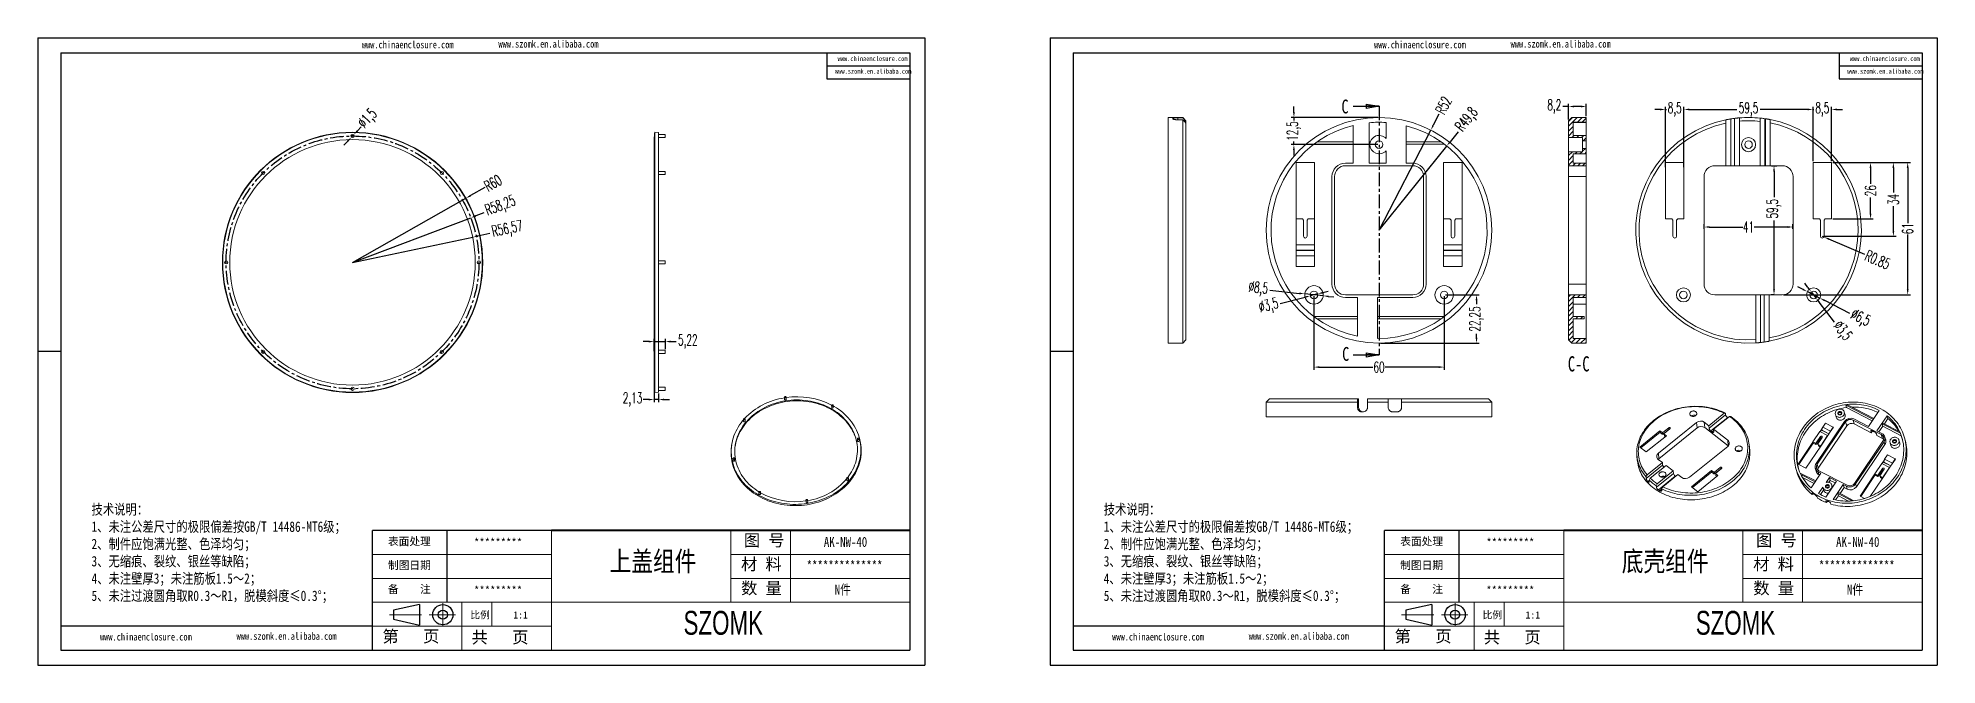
# Model space of a CAD drawing. Header units: inches. Extents: x 2104 to 4359, y 410 to 823.
# Drawn here: x 3484 to 4359, y 410 to 699 of the extents above; entities that cross this region are included whole.
import ezdxf

# ---------------------------------------------------------------- set-up
doc = ezdxf.new("R2010")
doc.units = ezdxf.units.IN
doc.linetypes.add('CENTER', pattern=[10.16, 6.35, -1.27, 1.27, -1.27])
doc.linetypes.add('CENTER2', pattern=[28.575, 19.05, -3.175, 3.175, -3.175])
doc.layers.add('文字', color=81, linetype='Continuous')
for name, color, linetype, lineweight in [('粗实线', 7, 'Continuous', 30), ('细实线', 3, 'Continuous', 9), ('细点划线', 2, 'CENTER2', 9)]:
    doc.layers.add(name, color=color, linetype=linetype, lineweight=lineweight)
doc.styles.add('SLDTEXTSTYLE0', font='TXT', dxfattribs={"width": 0.75})
doc.styles.add('SLDTEXTSTYLE2', font='TXT', dxfattribs={"width": 0.6, "bigfont": 'bigfont'})
doc.styles.add('SLDTEXTSTYLE3', font='TXT', dxfattribs={"width": 0.7})
doc.styles.get("Standard").update_dxf_attribs({"font": 'txt', "bigfont": 'gbcbig.shx'})
doc.styles.add('宋体', font='', dxfattribs={"width": 0.8, "height": 3.5})
doc.styles.add('长仿宋', font='', dxfattribs={"width": 0.7, "height": 4})
doc.styles.get('宋体').set_extended_font_data('SimSun')
doc.styles.get('长仿宋').set_extended_font_data('SimSun')
doc.dimstyles.new('5', dxfattribs={"dimtxt": 5, "dimasz": 2.5, "dimexe": 1.25, "dimexo": 0.625, "dimtad": 0, "dimzin": 12, "dimtxsty": 'SLDTEXTSTYLE2', "dimcen": 2.5, "dimclrd": 3, "dimclre": 3, "dimclrt": 256, "dimadec": 0, "dimazin": 0, "dimtfac": 1, "dimtmove": 0, "dimatfit": 3, "dimfxl": 1, "dimarcsym": 0})

msp = doc.modelspace()

# ---------------------------------------------------------------- texts
at = {"color": 7, "linetype": 'Continuous', "char_height": 6.35, "attachment_point": 1, "style": 'SLDTEXTSTYLE0'}
for insert in [(4084.94, 670.386), (4085.277, 556.356)]:
    msp.add_mtext('C', dxfattribs=dict(at, insert=insert))
at = {"color": 0, "linetype": 'Continuous', "lineweight": 0, "insert": (4194.278, 552.11), "char_height": 7, "attachment_point": 2, "style": 'SLDTEXTSTYLE3'}
msp.add_mtext('C-C', dxfattribs=at)
at = {"char_height": 3.62069, "width": 2057.82218, "attachment_point": 1}
for s, insert in [('{\\fSimHei|b0|i0|c134|p49;表面处理}', (3645.487, 468.602)), ('{\\fSimHei|b0|i0|c134|p49;*********}', (3685.143, 468.136)), ('{\\fSimHei|b0|i0|c134|p49;表面处理}', (4112.012, 468.602)), ('{\\fSimHei|b0|i0|c134|p49;*********}', (4151.668, 468.136)), ('{\\fSimHei|b0|i0|c134|p49;制图日期}', (3645.487, 457.592)), ('{\\fSimHei|b0|i0|c134|p49;制图日期}', (4112.012, 457.592)), ('{\\fSimHei|b0|i0|c134|p49;备    注}', (3645.487, 446.583)), ('{\\fSimHei|b0|i0|c134|p49;*********}', (3685.143, 446.117)), ('{\\fSimHei|b0|i0|c134|p49;备    注}', (4112.012, 446.583)), ('{\\fSimHei|b0|i0|c134|p49;*********}', (4151.668, 446.117))]:
    msp.add_mtext(s, dxfattribs=dict(at, insert=insert))
at = {"layer": '文字', "color": 0, "attachment_point": 1, "style": '宋体'}
for s, insert, char_height, width in [('www.chinaenclosure.com', (3633.445, 697.412), 3.36404, 59.10304), ('www.szomk.en.alibaba.com', (3696.367, 697.745), 3.36404, 59.10304), ('www.chinaenclosure.com', (4099.97, 697.412), 3.36404, 59.10304), ('www.szomk.en.alibaba.com', (4162.892, 697.745), 3.36404, 59.10304), ('www.szomk.en.alibaba.com', (3851.548, 684.598), 2.2427, 39.40203), ('www.chinaenclosure.com', (3852.72, 690.405), 2.2427, 39.40203), ('www.szomk.en.alibaba.com', (4318.073, 684.598), 2.2427, 39.40203), ('www.chinaenclosure.com', (4319.245, 690.405), 2.2427, 39.40203), ('{\\H1.111x;技术说明：\\P1、未注公差尺寸的极限偏差按GB/T 14486-MT6级；\\P2、制件应饱满光整、色泽均匀；\\P3、无缩痕、裂纹、银丝等缺陷；\\P4、未注壁厚3；未注筋板1.5～2；\\P5、未注过渡圆角取R0.3～R1，脱模斜度≤0.3%%D；}', (3508.85, 483.927), 4.30063, 156.64322), ('{\\H1.111x;技术说明：\\P1、未注公差尺寸的极限偏差按GB/T 14486-MT6级；\\P2、制件应饱满光整、色泽均匀；\\P3、无缩痕、裂纹、银丝等缺陷；\\P4、未注壁厚3；未注筋板1.5～2；\\P5、未注过渡圆角取R0.3～R1，脱模斜度≤0.3%%D；}', (3975.375, 483.927), 4.30063, 156.64322), ('{\\H1.111x;AK-NW-40}', (3846.379, 468.851), 4.1286, 47.73126), ('{\\H1.111x;AK-NW-40}', (4312.904, 468.851), 4.1286, 47.73126), ('上盖组件', (3747.604, 462.222), 9.1747, 117.29482), ('{\\H1.111x;**************}', (3838.437, 457.841), 4.1286, 47.73126), ('底壳组件', (4214.129, 462.222), 9.1747, 117.29482), ('{\\H1.111x;**************}', (4304.962, 457.841), 4.1286, 47.73126), ('{\\H1.111x;N件}', (3851.373, 446.831), 4.1286, 47.73126), ('{\\H1.111x;N件}', (4317.898, 446.831), 4.1286, 47.73126), ('www.chinaenclosure.com', (3512.761, 424.466), 3.36404, 59.10304), ('www.szomk.en.alibaba.com', (3575.683, 424.799), 3.36404, 59.10304), ('www.chinaenclosure.com', (3979.285, 424.466), 3.36404, 59.10304), ('www.szomk.en.alibaba.com', (4042.207, 424.799), 3.36404, 59.10304)]:
    msp.add_mtext(s, dxfattribs=dict(at, insert=insert, char_height=char_height, width=width))
at = {"layer": '粗实线', "char_height": 11.0096, "width": 123.46178, "attachment_point": 1, "style": '长仿宋'}
for insert in [(3781.7, 434.755), (4248.224, 434.755)]:
    msp.add_mtext('{\\fSTXinwei|b0|i0|c134|p2;SZOMK}', dxfattribs=dict(at, insert=insert))
at = {"layer": '细实线', "color": 7, "attachment_point": 1}
for s, insert, char_height, width in [('{\\fSimSun|b0|i0|c134|p54;图 号}', (3809.504, 470.055), 5.5048, 27.524), ('{\\fSimSun|b0|i0|c134|p54;图 号}', (4276.029, 470.055), 5.5048, 27.524), ('{\\fSimSun|b0|i0|c134|p54;材 料   }', (3808.199, 459.046), 5.5048, 27.524), ('{\\fSimSun|b0|i0|c134|p54;材 料   }', (4274.724, 459.046), 5.5048, 27.524), ('{\\fSimSun|b0|i0|c134|p54;数 量}', (3808.226, 447.982), 5.5048, 24.87138), ('{\\fSimSun|b0|i0|c134|p54;数 量}', (4274.75, 447.982), 5.5048, 24.87138), ('{\\fSimSun|b0|i0|c134|p54;比例}', (3683.446, 434.528), 3.30288, 14.49862), ('{\\fSimSun|b0|i0|c134|p54;1:1}', (3703.229, 434.528), 3.30288, 14.49862), ('{\\fSimSun|b0|i0|c134|p54;比例}', (4149.971, 434.528), 3.30288, 14.49862), ('{\\fSimSun|b0|i0|c134|p54;1:1}', (4169.754, 434.528), 3.30288, 14.49862), ('{\\fSimSun|b0|i0|c134|p54;第   页}', (3642.939, 425.796), 5.5048, 41.286), ('{\\fSimSun|b0|i0|c134|p54; 共   页}', (3680.266, 425.328), 5.5048, 41.286), ('{\\fSimSun|b0|i0|c134|p54;第   页}', (4109.464, 425.796), 5.5048, 41.286), ('{\\fSimSun|b0|i0|c134|p54; 共   页}', (4146.791, 425.328), 5.5048, 41.286)]:
    msp.add_mtext(s, dxfattribs=dict(at, insert=insert, char_height=char_height, width=width))

# ---------------------------------------------------------------- blocks, each defined once
blk = doc.blocks.new('*D140')
at = {"color": 3, "lineweight": -2}
for p, q in [((3629.15, 595.38), (3681.38, 624.91)), ((3690.06, 629.81), (3683.56, 626.14))]:
    blk.add_line(p, q, dxfattribs=at)
at = {"color": 3}
blk.add_solid([(3683.35, 626.5), (3683.76, 625.77), (3681.38, 624.91)], dxfattribs=at)
at = {"layer": 'Defpoints', "color": 0}
for p in [(3681.38, 624.91), (3629.15, 595.38)]:
    blk.add_point(p, dxfattribs=at)
at = {"insert": (3693.87, 631.96), "char_height": 5, "attachment_point": 5, "rotation": 29.47898, "style": 'SLDTEXTSTYLE2'}
blk.add_mtext('R60', dxfattribs=at)
blk = doc.blocks.new('*D142')
at = {"color": 3, "lineweight": -2}
for p, q in [((3629.15, 595.38), (3684.52, 606.96)), ((3692.38, 608.61), (3686.97, 607.48))]:
    blk.add_line(p, q, dxfattribs=at)
at = {"color": 3}
blk.add_solid([(3686.88, 607.88), (3687.05, 607.07), (3684.52, 606.96)], dxfattribs=at)
at = {"layer": 'Defpoints', "color": 0}
for p in [(3684.52, 606.96), (3629.15, 595.38)]:
    blk.add_point(p, dxfattribs=at)
at = {"insert": (3700.57, 610.32), "char_height": 5, "attachment_point": 5, "rotation": 11.81719, "style": 'SLDTEXTSTYLE2'}
blk.add_mtext('R56,57', dxfattribs=at)
blk = doc.blocks.new('*D143')
at = {"color": 3, "lineweight": -2}
for p, q in [((3768.1, 538.99), (3768.1, 530.9)), ((3770.23, 534.94), (3770.23, 530.9)), ((3765.6, 532.15), (3763.1, 532.15)), ((3770.23, 532.15), (3768.1, 532.15)), ((3772.73, 532.15), (3775.23, 532.15))]:
    blk.add_line(p, q, dxfattribs=at)
at = {"color": 3}
for points in [[(3765.6, 532.56), (3765.6, 531.73), (3768.1, 532.15)], [(3772.73, 532.56), (3772.73, 531.73), (3770.23, 532.15)]]:
    blk.add_solid(points, dxfattribs=at)
at = {"layer": 'Defpoints', "color": 0}
for p in [(3768.1, 539.62), (3770.23, 535.57), (3768.1, 532.15)]:
    blk.add_point(p, dxfattribs=at)
at = {"insert": (3758.22, 532.15), "char_height": 5, "attachment_point": 5, "style": 'SLDTEXTSTYLE2'}
blk.add_mtext('2,13', dxfattribs=at)
blk = doc.blocks.new('*D145')
at = {"color": 3, "lineweight": -2}
for p, q in [((3765.6, 558.87), (3763.1, 558.87)), ((3768.1, 554.52), (3768.1, 560.12)), ((3768.1, 558.87), (3773.32, 558.87)), ((3773.32, 555.35), (3773.32, 560.12)), ((3775.82, 558.87), (3778.32, 558.87))]:
    blk.add_line(p, q, dxfattribs=at)
at = {"color": 3}
for points in [[(3765.6, 559.29), (3765.6, 558.45), (3768.1, 558.87)], [(3775.82, 559.29), (3775.82, 558.45), (3773.32, 558.87)]]:
    blk.add_solid(points, dxfattribs=at)
at = {"layer": 'Defpoints', "color": 0}
for p in [(3768.1, 553.89), (3773.32, 558.87), (3773.32, 554.72)]:
    blk.add_point(p, dxfattribs=at)
at = {"insert": (3783.69, 558.87), "char_height": 5, "attachment_point": 5, "style": 'SLDTEXTSTYLE2'}
blk.add_mtext('5,22', dxfattribs=at)
blk = doc.blocks.new('*D148')
at = {"color": 3, "lineweight": -2}
for p, q in [((3629.15, 595.38), (3683.66, 615.92)), ((3689.61, 618.16), (3686, 616.8))]:
    blk.add_line(p, q, dxfattribs=at)
at = {"color": 3}
blk.add_solid([(3685.85, 617.19), (3686.15, 616.41), (3683.66, 615.92)], dxfattribs=at)
at = {"layer": 'Defpoints', "color": 0}
for p in [(3683.66, 615.92), (3629.15, 595.38)]:
    blk.add_point(p, dxfattribs=at)
at = {"insert": (3697.45, 621.11), "char_height": 5, "attachment_point": 5, "rotation": 20.64324, "style": 'SLDTEXTSTYLE2'}
blk.add_mtext('R58,25', dxfattribs=at)
blk = doc.blocks.new('*D149')
at = {"color": 3, "lineweight": -2}
for p, q in [((3633.09, 657.82), (3631.38, 656)), ((3626.92, 651.26), (3625.21, 649.44)), ((3628.64, 653.08), (3629.66, 654.18))]:
    blk.add_line(p, q, dxfattribs=at)
at = {"color": 3}
for points in [[(3626.62, 651.55), (3627.23, 650.98), (3628.64, 653.08)], [(3631.07, 656.28), (3631.68, 655.71), (3629.66, 654.18)]]:
    blk.add_solid(points, dxfattribs=at)
at = {"layer": 'Defpoints', "color": 0}
for p in [(3628.64, 653.08), (3629.66, 654.18)]:
    blk.add_point(p, dxfattribs=at)
at = {"insert": (3636.43, 661.37), "char_height": 5, "attachment_point": 5, "rotation": 46.77217, "style": 'SLDTEXTSTYLE2'}
blk.add_mtext('∅1,5', dxfattribs=at)
blk = doc.blocks.new('_CLOSED')
at = {"color": 0, "linetype": 'ByBlock', "lineweight": -2}
for p, q in [((-1, 0.166667), (0, 0)), ((-1, 0.166667), (-1, -0.166667)), ((0, 0), (-1, -0.166667)), ((0, 0), (-1, 0))]:
    blk.add_line(p, q, dxfattribs=at)
blk = doc.blocks.new('*D150')
at = {"color": 3, "lineweight": -2}
for p, q in [((4129.87, 663.63), (4127.26, 658.58)), ((4102.28, 610.15), (4126.12, 656.36))]:
    blk.add_line(p, q, dxfattribs=at)
at = {"color": 3}
blk.add_solid([(4126.89, 658.77), (4127.63, 658.39), (4126.12, 656.36)], dxfattribs=at)
at = {"layer": 'Defpoints', "color": 0}
for p in [(4126.12, 656.36), (4102.28, 610.15)]:
    blk.add_point(p, dxfattribs=at)
at = {"insert": (4131.99, 667.74), "char_height": 5, "attachment_point": 5, "rotation": 62.70944, "style": 'SLDTEXTSTYLE2'}
blk.add_mtext('R52', dxfattribs=at)
blk = doc.blocks.new('*D151')
at = {"color": 3, "lineweight": -2}
for p, q in [((4102.28, 610.15), (4133.44, 648.99)), ((4138.73, 655.58), (4135.01, 650.94))]:
    blk.add_line(p, q, dxfattribs=at)
at = {"color": 3}
blk.add_solid([(4134.68, 651.2), (4135.33, 650.68), (4133.44, 648.99)], dxfattribs=at)
at = {"layer": 'Defpoints', "color": 0}
for p in [(4133.44, 648.99), (4102.28, 610.15)]:
    blk.add_point(p, dxfattribs=at)
at = {"insert": (4143.04, 660.94), "char_height": 5, "attachment_point": 5, "rotation": 51.25372, "style": 'SLDTEXTSTYLE2'}
blk.add_mtext('R49,8', dxfattribs=at)
blk = doc.blocks.new('*D152')
at = {"color": 3, "lineweight": -2}
for p, q in [((4072.28, 579.77), (4072.28, 545.86)), ((4132.28, 579.77), (4132.28, 545.86)), ((4074.78, 547.11), (4099.4, 547.11)), ((4129.78, 547.11), (4105.15, 547.11))]:
    blk.add_line(p, q, dxfattribs=at)
at = {"color": 3}
for points in [[(4074.78, 547.53), (4074.78, 546.69), (4072.28, 547.11)], [(4129.78, 547.53), (4129.78, 546.69), (4132.28, 547.11)]]:
    blk.add_solid(points, dxfattribs=at)
at = {"layer": 'Defpoints', "color": 0}
for p in [(4072.28, 580.4), (4132.28, 580.4), (4132.28, 547.11)]:
    blk.add_point(p, dxfattribs=at)
at = {"insert": (4102.28, 547.11), "char_height": 5, "attachment_point": 5, "style": 'SLDTEXTSTYLE2'}
blk.add_mtext('60', dxfattribs=at)
blk = doc.blocks.new('*D153')
at = {"color": 3, "lineweight": -2}
for p, q in [((4132.9, 580.4), (4148.44, 580.4)), ((4147.19, 577.9), (4147.19, 576.15)), ((4147.19, 560.65), (4147.19, 562.4)), ((4102.9, 558.15), (4148.44, 558.15))]:
    blk.add_line(p, q, dxfattribs=at)
at = {"color": 3}
for points in [[(4146.77, 577.9), (4147.61, 577.9), (4147.19, 580.4)], [(4146.77, 560.65), (4147.61, 560.65), (4147.19, 558.15)]]:
    blk.add_solid(points, dxfattribs=at)
at = {"layer": 'Defpoints', "color": 0}
for p in [(4132.28, 580.4), (4102.28, 558.15), (4147.19, 558.15)]:
    blk.add_point(p, dxfattribs=at)
at = {"insert": (4147.19, 569.27), "char_height": 5, "attachment_point": 5, "rotation": 90, "style": 'SLDTEXTSTYLE2'}
blk.add_mtext('22,25', dxfattribs=at)
blk = doc.blocks.new('*D154')
at = {"color": 3, "lineweight": -2}
for p, q in [((4063.02, 664.65), (4063.02, 667.15)), ((4101.65, 662.15), (4061.77, 662.15)), ((4063.02, 662.15), (4063.02, 660.77)), ((4101.65, 649.65), (4061.77, 649.65)), ((4063.02, 649.65), (4063.02, 651.02)), ((4063.02, 647.15), (4063.02, 644.65))]:
    blk.add_line(p, q, dxfattribs=at)
at = {"color": 3}
for points in [[(4062.6, 664.65), (4063.44, 664.65), (4063.02, 662.15)], [(4062.6, 647.15), (4063.44, 647.15), (4063.02, 649.65)]]:
    blk.add_solid(points, dxfattribs=at)
at = {"layer": 'Defpoints', "color": 0}
for p in [(4063.02, 662.15), (4102.28, 662.15), (4102.28, 649.65)]:
    blk.add_point(p, dxfattribs=at)
at = {"insert": (4063.02, 655.9), "char_height": 5, "attachment_point": 5, "rotation": 90, "style": 'SLDTEXTSTYLE2'}
blk.add_mtext('12,5', dxfattribs=at)
blk = doc.blocks.new('*D155')
at = {"color": 3, "lineweight": -2}
for p, q in [((4189.59, 667.22), (4186.93, 667.22)), ((4189.59, 661.27), (4189.59, 668.47)), ((4195.29, 667.22), (4192.09, 667.22)), ((4197.79, 662.77), (4197.79, 668.47))]:
    blk.add_line(p, q, dxfattribs=at)
at = {"color": 3}
for points in [[(4192.09, 667.63), (4192.09, 666.8), (4189.59, 667.22)], [(4195.29, 667.63), (4195.29, 666.8), (4197.79, 667.22)]]:
    blk.add_solid(points, dxfattribs=at)
at = {"layer": 'Defpoints', "color": 0}
for p in [(4197.79, 667.22), (4189.59, 660.65), (4197.79, 662.15)]:
    blk.add_point(p, dxfattribs=at)
at = {"insert": (4183.05, 667.22), "char_height": 5, "attachment_point": 5, "style": 'SLDTEXTSTYLE2'}
blk.add_mtext('8,2', dxfattribs=at)
blk = doc.blocks.new('*D157')
at = {"color": 3, "lineweight": -2}
for p, q in [((4051.89, 582.53), (4065.56, 581.1)), ((4076.5, 579.96), (4068.05, 580.84)), ((4078.99, 579.7), (4081.48, 579.44))]:
    blk.add_line(p, q, dxfattribs=at)
at = {"color": 3}
for points in [[(4065.61, 581.52), (4065.52, 580.69), (4068.05, 580.84)], [(4079.03, 580.11), (4078.95, 579.28), (4076.5, 579.96)]]:
    blk.add_solid(points, dxfattribs=at)
at = {"layer": 'Defpoints', "color": 0}
for p in [(4068.05, 580.84), (4076.5, 579.96)]:
    blk.add_point(p, dxfattribs=at)
at = {"insert": (4046.55, 583.09), "char_height": 5, "attachment_point": 5, "rotation": 354.02367, "style": 'SLDTEXTSTYLE2'}
blk.add_mtext('∅8,5', dxfattribs=at)
blk = doc.blocks.new('*D158')
at = {"color": 3, "lineweight": -2}
for p, q in [((4056.67, 576.4), (4068.16, 579.34)), ((4073.97, 580.83), (4070.58, 579.96)), ((4076.39, 581.45), (4078.81, 582.08))]:
    blk.add_line(p, q, dxfattribs=at)
at = {"color": 3}
for points in [[(4068.06, 579.75), (4068.26, 578.94), (4070.58, 579.96)], [(4076.29, 581.86), (4076.5, 581.05), (4073.97, 580.83)]]:
    blk.add_solid(points, dxfattribs=at)
at = {"layer": 'Defpoints', "color": 0}
for p in [(4070.58, 579.96), (4073.97, 580.83)]:
    blk.add_point(p, dxfattribs=at)
at = {"insert": (4051.46, 575.06), "char_height": 5, "attachment_point": 5, "rotation": 14.3834, "style": 'SLDTEXTSTYLE2'}
blk.add_mtext('∅3,5', dxfattribs=at)
blk = doc.blocks.new('*D159')
at = {"color": 3, "lineweight": -2}
for p, q in [((4242.8, 642.02), (4242.8, 667.11)), ((4245.3, 665.86), (4267.18, 665.86)), ((4299.8, 665.86), (4277.93, 665.86)), ((4302.3, 642.02), (4302.3, 667.11))]:
    blk.add_line(p, q, dxfattribs=at)
at = {"color": 3}
for points in [[(4245.3, 666.27), (4245.3, 665.44), (4242.8, 665.86)], [(4299.8, 666.27), (4299.8, 665.44), (4302.3, 665.86)]]:
    blk.add_solid(points, dxfattribs=at)
at = {"layer": 'Defpoints', "color": 0}
for p in [(4302.3, 665.86), (4242.8, 641.4), (4302.3, 641.4)]:
    blk.add_point(p, dxfattribs=at)
at = {"insert": (4272.55, 665.86), "char_height": 5, "attachment_point": 5, "style": 'SLDTEXTSTYLE2'}
blk.add_mtext('59,5', dxfattribs=at)
blk = doc.blocks.new('*D160')
at = {"color": 3, "lineweight": -2}
for p, q in [((4231.8, 665.86), (4229.3, 665.86)), ((4234.3, 639.21), (4234.3, 667.11)), ((4234.3, 665.86), (4234.68, 665.86)), ((4242.8, 665.86), (4242.43, 665.86)), ((4242.8, 639.21), (4242.8, 667.11)), ((4245.3, 665.86), (4247.8, 665.86))]:
    blk.add_line(p, q, dxfattribs=at)
at = {"color": 3}
for points in [[(4231.8, 666.27), (4231.8, 665.44), (4234.3, 665.86)], [(4245.3, 666.27), (4245.3, 665.44), (4242.8, 665.86)]]:
    blk.add_solid(points, dxfattribs=at)
at = {"layer": 'Defpoints', "color": 0}
for p in [(4234.3, 665.86), (4234.3, 638.59), (4242.8, 638.59)]:
    blk.add_point(p, dxfattribs=at)
at = {"insert": (4238.55, 665.86), "char_height": 5, "attachment_point": 5, "style": 'SLDTEXTSTYLE2'}
blk.add_mtext('8,5', dxfattribs=at)
blk = doc.blocks.new('*D161')
at = {"color": 3, "lineweight": -2}
for p, q in [((4299.8, 665.86), (4297.3, 665.86)), ((4302.3, 642.02), (4302.3, 667.11)), ((4302.3, 665.86), (4302.68, 665.86)), ((4310.8, 665.86), (4310.43, 665.86)), ((4310.8, 642.02), (4310.8, 667.11)), ((4313.3, 665.86), (4315.8, 665.86))]:
    blk.add_line(p, q, dxfattribs=at)
at = {"color": 3}
for points in [[(4299.8, 666.27), (4299.8, 665.44), (4302.3, 665.86)], [(4313.3, 666.27), (4313.3, 665.44), (4310.8, 665.86)]]:
    blk.add_solid(points, dxfattribs=at)
at = {"layer": 'Defpoints', "color": 0}
for p in [(4310.8, 665.86), (4302.3, 641.4), (4310.8, 641.4)]:
    blk.add_point(p, dxfattribs=at)
at = {"insert": (4306.55, 665.86), "char_height": 5, "attachment_point": 5, "style": 'SLDTEXTSTYLE2'}
blk.add_mtext('8,5', dxfattribs=at)
blk = doc.blocks.new('*D162')
at = {"color": 3, "lineweight": -2}
for p, q in [((4297.44, 583.02), (4295.21, 584.16)), ((4299.66, 581.88), (4305.45, 578.92)), ((4319.21, 571.86), (4307.67, 577.78))]:
    blk.add_line(p, q, dxfattribs=at)
at = {"color": 3}
for points in [[(4297.63, 583.39), (4297.25, 582.65), (4299.66, 581.88)], [(4307.86, 578.15), (4307.48, 577.4), (4305.45, 578.92)]]:
    blk.add_solid(points, dxfattribs=at)
at = {"layer": 'Defpoints', "color": 0}
for p in [(4299.66, 581.88), (4305.45, 578.92)]:
    blk.add_point(p, dxfattribs=at)
at = {"insert": (4323.99, 569.41), "char_height": 5, "attachment_point": 5, "rotation": 332.85989, "style": 'SLDTEXTSTYLE2'}
blk.add_mtext('∅6,5', dxfattribs=at)
blk = doc.blocks.new('*D163')
at = {"color": 3, "lineweight": -2}
for p, q in [((4299.96, 583.77), (4298.44, 585.75)), ((4301.49, 581.79), (4303.62, 579.01)), ((4312.25, 567.81), (4305.15, 577.03))]:
    blk.add_line(p, q, dxfattribs=at)
at = {"color": 3}
for points in [[(4300.29, 584.02), (4299.63, 583.51), (4301.49, 581.79)], [(4305.48, 577.29), (4304.82, 576.78), (4303.62, 579.01)]]:
    blk.add_solid(points, dxfattribs=at)
at = {"layer": 'Defpoints', "color": 0}
for p in [(4301.49, 581.79), (4303.62, 579.01)]:
    blk.add_point(p, dxfattribs=at)
at = {"insert": (4315.53, 563.55), "char_height": 5, "attachment_point": 5, "rotation": 307.58944, "style": 'SLDTEXTSTYLE2'}
blk.add_mtext('∅3,5', dxfattribs=at)
blk = doc.blocks.new('*D164')
at = {"color": 3, "lineweight": -2}
for p, q in [((4252.05, 610.77), (4252.05, 612.92)), ((4293.05, 610.77), (4293.05, 612.92)), ((4254.55, 611.67), (4269.93, 611.67)), ((4290.55, 611.67), (4275.18, 611.67))]:
    blk.add_line(p, q, dxfattribs=at)
at = {"color": 3}
for points in [[(4254.55, 612.09), (4254.55, 611.25), (4252.05, 611.67)], [(4290.55, 612.09), (4290.55, 611.25), (4293.05, 611.67)]]:
    blk.add_solid(points, dxfattribs=at)
at = {"layer": 'Defpoints', "color": 0}
for p in [(4252.05, 610.15), (4293.05, 611.67), (4293.05, 610.15)]:
    blk.add_point(p, dxfattribs=at)
at = {"insert": (4272.55, 611.67), "char_height": 5, "attachment_point": 5, "style": 'SLDTEXTSTYLE2'}
blk.add_mtext('41', dxfattribs=at)
blk = doc.blocks.new('*D165')
at = {"color": 3, "lineweight": -2}
for p, q in [((4283.18, 639.9), (4285.56, 639.9)), ((4284.31, 637.4), (4284.31, 625.5)), ((4284.31, 582.9), (4284.31, 614.75)), ((4284.43, 580.4), (4283.06, 580.4))]:
    blk.add_line(p, q, dxfattribs=at)
at = {"color": 3}
for points in [[(4283.9, 637.4), (4284.73, 637.4), (4284.31, 639.9)], [(4283.9, 582.9), (4284.73, 582.9), (4284.31, 580.4)]]:
    blk.add_solid(points, dxfattribs=at)
at = {"layer": 'Defpoints', "color": 0}
for p in [(4282.55, 639.9), (4284.31, 580.4), (4285.05, 580.4)]:
    blk.add_point(p, dxfattribs=at)
at = {"insert": (4284.31, 620.12), "char_height": 5, "attachment_point": 5, "rotation": 90, "style": 'SLDTEXTSTYLE2'}
blk.add_mtext('59,5', dxfattribs=at)
blk = doc.blocks.new('*D166')
at = {"color": 3, "lineweight": -2}
for p, q in [((4311.43, 641.4), (4330.04, 641.4)), ((4328.79, 638.9), (4328.79, 631.52)), ((4328.79, 617.9), (4328.79, 625.27)), ((4311.43, 615.4), (4330.04, 615.4))]:
    blk.add_line(p, q, dxfattribs=at)
at = {"color": 3}
for points in [[(4328.37, 638.9), (4329.21, 638.9), (4328.79, 641.4)], [(4328.37, 617.9), (4329.21, 617.9), (4328.79, 615.4)]]:
    blk.add_solid(points, dxfattribs=at)
at = {"layer": 'Defpoints', "color": 0}
for p in [(4310.8, 641.4), (4328.79, 641.4), (4310.8, 615.4)]:
    blk.add_point(p, dxfattribs=at)
at = {"insert": (4328.79, 628.4), "char_height": 5, "attachment_point": 5, "rotation": 90, "style": 'SLDTEXTSTYLE2'}
blk.add_mtext('26', dxfattribs=at)
blk = doc.blocks.new('*D167')
at = {"color": 3, "lineweight": -2}
for p, q in [((4311.43, 641.4), (4340.56, 641.4)), ((4339.31, 638.9), (4339.31, 627.52)), ((4339.31, 609.9), (4339.31, 621.27)), ((4307.18, 607.4), (4340.56, 607.4))]:
    blk.add_line(p, q, dxfattribs=at)
at = {"color": 3}
for points in [[(4338.9, 638.9), (4339.73, 638.9), (4339.31, 641.4)], [(4338.9, 609.9), (4339.73, 609.9), (4339.31, 607.4)]]:
    blk.add_solid(points, dxfattribs=at)
at = {"layer": 'Defpoints', "color": 0}
for p in [(4310.8, 641.4), (4306.55, 607.4), (4339.31, 607.4)]:
    blk.add_point(p, dxfattribs=at)
at = {"insert": (4339.31, 624.4), "char_height": 5, "attachment_point": 5, "rotation": 90, "style": 'SLDTEXTSTYLE2'}
blk.add_mtext('34', dxfattribs=at)
blk = doc.blocks.new('*D168')
at = {"color": 3, "lineweight": -2}
for p, q in [((4306.55, 607.4), (4307.34, 607.07)), ((4326.21, 599.05), (4309.64, 606.09))]:
    blk.add_line(p, q, dxfattribs=at)
at = {"color": 3}
blk.add_solid([(4309.8, 606.47), (4309.47, 605.7), (4307.34, 607.07)], dxfattribs=at)
at = {"layer": 'Defpoints', "color": 0}
for p in [(4306.55, 607.4), (4307.34, 607.07)]:
    blk.add_point(p, dxfattribs=at)
at = {"insert": (4332.07, 596.55), "char_height": 5, "attachment_point": 5, "rotation": 336.97343, "style": 'SLDTEXTSTYLE2'}
blk.add_mtext('R0.85', dxfattribs=at)
blk = doc.blocks.new('*D169')
at = {"color": 3, "lineweight": -2}
for p, q in [((4311.43, 641.4), (4347.16, 641.4)), ((4345.91, 638.9), (4345.91, 613.52)), ((4345.91, 582.9), (4345.91, 608.27)), ((4288.68, 580.4), (4347.16, 580.4))]:
    blk.add_line(p, q, dxfattribs=at)
at = {"color": 3}
for points in [[(4345.49, 638.9), (4346.32, 638.9), (4345.91, 641.4)], [(4345.49, 582.9), (4346.32, 582.9), (4345.91, 580.4)]]:
    blk.add_solid(points, dxfattribs=at)
at = {"layer": 'Defpoints', "color": 0}
for p in [(4310.8, 641.4), (4288.05, 580.4), (4345.91, 580.4)]:
    blk.add_point(p, dxfattribs=at)
at = {"insert": (4345.91, 610.9), "char_height": 5, "attachment_point": 5, "rotation": 90, "style": 'SLDTEXTSTYLE2'}
blk.add_mtext('61', dxfattribs=at)

# ---------------------------------------------------------------- dimensions: what is measured, and where the dimension line sits
for center, mpoint, picture, middle in [((4102.276, 610.149), (4126.118, 656.361), '*D150', (4131.987, 667.735)), ((4102.276, 610.149), (4133.445, 648.989), '*D151', (4143.037, 660.943)), ((3629.149, 595.38), (3681.381, 624.906), '*D140', (3693.868, 631.964)), ((3629.149, 595.38), (3683.659, 615.916), '*D148', (3697.451, 621.111)), ((3629.149, 595.38), (3684.519, 606.964), '*D142', (3700.574, 610.324))]:
    dim = msp.add_radius_dim(center=center, mpoint=mpoint, dimstyle='5')
    dim.commit()
    dim.dimension.update_dxf_attribs({"geometry": picture, "text_midpoint": middle, "dimtype": 164})
dim = msp.add_diameter_dim_2p(p1=(3628.636, 653.083), p2=(3629.663, 654.176), dimstyle='5')
dim.commit()
dim.dimension.update_dxf_attribs({"geometry": '*D149', "text_midpoint": (3636.426, 661.372)})
for base, p1, p2, picture, middle in [((4063.02, 662.149), (4102.276, 649.649), (4102.276, 662.149), '*D154', (4063.02, 655.899)), ((4345.907, 580.399), (4310.804, 641.399), (4288.054, 580.399), '*D169', (4345.907, 610.899)), ((4339.314, 607.399), (4310.804, 641.399), (4306.554, 607.399), '*D167', (4339.314, 624.399)), ((4328.79, 641.399), (4310.804, 615.399), (4310.804, 641.399), '*D166', (4328.79, 628.399)), ((4147.191, 558.149), (4132.276, 580.399), (4102.276, 558.149), '*D153', (4147.191, 569.274))]:
    dim = msp.add_linear_dim(base=base, p1=p1, p2=p2, angle=90, dimstyle='5')
    dim.commit()
    dim.dimension.update_dxf_attribs({"geometry": picture, "text_midpoint": middle})
dim = msp.add_linear_dim(base=(4197.788, 667.215), p1=(4189.588, 660.649), p2=(4197.788, 662.149), dimstyle='5')
dim.commit()
dim.dimension.update_dxf_attribs({"geometry": '*D155', "text_midpoint": (4183.05, 667.215), "dimtype": 160})
for base, p1, p2, picture, middle in [((4234.304, 665.858), (4242.804, 638.586), (4234.304, 638.586), '*D160', (4238.554, 665.858)), ((4302.304, 665.858), (4242.804, 641.399), (4302.304, 641.399), '*D159', (4272.554, 665.858)), ((4310.804, 665.858), (4302.304, 641.399), (4310.804, 641.399), '*D161', (4306.554, 665.858)), ((4293.054, 611.668), (4252.054, 610.149), (4293.054, 610.149), '*D164', (4272.554, 611.668)), ((4132.276, 547.111), (4072.276, 580.399), (4132.276, 580.399), '*D152', (4102.276, 547.111)), ((3773.3153, 558.8691), (3768.0996, 553.8944), (3773.3153, 554.7211), '*D145', (3783.6903, 558.8691)), ((3768.0996, 532.1458), (3770.2253, 535.5681), (3768.0996, 539.6165), '*D143', (3758.2246, 532.1458))]:
    dim = msp.add_linear_dim(base=base, p1=p1, p2=p2, dimstyle='5')
    dim.commit()
    dim.dimension.update_dxf_attribs({"geometry": picture, "text_midpoint": middle})
dim = msp.add_linear_dim(base=(4284.315, 580.399), p1=(4282.554, 639.899), p2=(4285.054, 580.399), angle=90, dimstyle='5')
dim.commit()
dim.dimension.update_dxf_attribs({"geometry": '*D165', "text_midpoint": (4284.315, 620.123), "dimtype": 160})
dim = msp.add_radius_dim(center=(4306.554, 607.399), mpoint=(4307.337, 607.066), text='R0.85', dimstyle='5')
dim.commit()
dim.dimension.update_dxf_attribs({"geometry": '*D168', "text_midpoint": (4332.074, 596.552), "dimtype": 164})
for p1, p2, picture, middle in [((4076.503, 579.956), (4068.049, 580.841), '*D157', (4046.545, 583.092)), ((4073.971, 580.833), (4070.581, 579.964), '*D158', (4051.459, 575.06)), ((4299.662, 581.881), (4305.447, 578.916), '*D162', (4323.989, 569.411)), ((4301.487, 581.785), (4303.622, 579.012), '*D163', (4315.526, 563.548))]:
    dim = msp.add_diameter_dim_2p(p1=p1, p2=p2, dimstyle='5')
    dim.commit()
    dim.dimension.update_dxf_attribs({"geometry": picture, "text_midpoint": middle, "dimtype": 163})

# ---------------------------------------------------------------- hatches: boundary and pattern name
at = {"linetype": 'Continuous', "lineweight": 0}
h = msp.add_hatch(dxfattribs=at)
h.set_pattern_fill('ANSI31', color=4, scale=0.5, style=0)
h.paths.add_polyline_path([(4196.088, 651.399), (4197.788, 651.399), (4197.788, 653.899), (4191.788, 653.899), (4191.788, 659.949), (4197.788, 659.949), (4197.788, 662.149), (4191.088, 662.149), (4189.588, 660.649), (4189.588, 652.899), (4196.088, 652.899)], flags=0)
h = msp.add_hatch(dxfattribs=at)
h.set_pattern_fill('ANSI31', color=4, scale=0.5, style=0)
h.paths.add_polyline_path([(4197.788, 641.099), (4191.788, 641.099), (4191.788, 645.399), (4197.788, 645.399), (4197.788, 647.899), (4196.088, 647.899), (4196.088, 646.399), (4189.588, 646.399), (4189.588, 639.899), (4197.788, 639.899)], flags=0)
h = msp.add_hatch(dxfattribs=at)
h.set_pattern_fill('ANSI31', color=4, scale=0.5, style=0)
h.paths.add_polyline_path([(4191.788, 569.399), (4196.788, 569.399), (4196.788, 570.399), (4191.788, 570.399), (4191.788, 579.199), (4197.788, 579.199), (4197.788, 580.399), (4189.588, 580.399), (4189.588, 559.649), (4191.088, 558.149), (4197.788, 558.149), (4197.788, 560.349), (4191.788, 560.349)], flags=0)

# ---------------------------------------------------------------- linework, layer by layer
for p, q in [((3484.172, 698.799), (3892.904, 698.799)), ((3484.172, 698.799), (3484.172, 409.797)), ((3494.749, 691.918), (3886.023, 691.918)), ((3494.749, 691.918), (3494.749, 416.678)), ((3847.795, 691.918), (3847.795, 679.972)), ((3886.023, 691.918), (3886.023, 416.678)), ((3892.904, 698.799), (3892.904, 409.797)), ((3950.697, 698.799), (4359.429, 698.799)), ((3950.697, 698.799), (3950.697, 409.797)), ((3961.273, 691.918), (4352.548, 691.918)), ((3961.273, 691.918), (3961.273, 416.678)), ((4314.32, 691.918), (4314.32, 679.972)), ((4352.548, 691.918), (4352.548, 416.678)), ((4359.429, 698.799), (4359.429, 409.797)), ((3847.795, 685.945), (3886.023, 685.945)), ((4314.32, 685.945), (4352.548, 685.945)), ((3847.795, 679.972), (3886.023, 679.972)), ((4314.32, 679.972), (4352.548, 679.972)), ((3494.749, 554.298), (3484.172, 554.298)), ((3961.273, 554.298), (3950.697, 554.298)), ((3484.172, 543.595), (3484.172, 409.797)), ((3950.697, 543.595), (3950.697, 409.797)), ((3720.879, 471.726), (3638.307, 471.726)), ((3638.307, 416.678), (3638.307, 471.726)), ((3672.712, 438.698), (3672.712, 471.726)), ((4187.404, 471.726), (4104.832, 471.726)), ((4104.832, 416.678), (4104.832, 471.726)), ((4139.237, 438.698), (4139.237, 471.726)), ((3638.307, 427.688), (3494.749, 427.688)), ((4104.832, 427.688), (3961.273, 427.688)), ((3494.749, 416.678), (3886.023, 416.678)), ((3961.273, 416.678), (4352.548, 416.678)), ((3484.172, 409.797), (3892.904, 409.797)), ((3484.172, 409.797), (3673.4, 409.797)), ((3950.697, 409.797), (4359.429, 409.797)), ((3950.697, 409.797), (4139.925, 409.797))]:
    msp.add_line(p, q)
at = {"color": 7, "linetype": 'Continuous', "lineweight": 30}
for p, q in [((4090.276, 667.299), (4102.276, 667.299)), ((4090.276, 552.735), (4102.276, 552.735))]:
    msp.add_line(p, q, dxfattribs=at)
at = {"color": 1, "linetype": 'CENTER'}
msp.add_line((4102.276, 667.299), (4102.276, 552.735), dxfattribs=at)
at = {"color": 7, "linetype": 'Continuous', "lineweight": 15}
for p, q in [((4011.78, 662.149), (4005.08, 662.149)), ((4005.08, 610.149), (4005.08, 662.149)), ((4007.28, 661.747), (4007.28, 661.506)), ((4009.53, 661.979), (4011.78, 661.979)), ((4011.78, 661.098), (4009.53, 661.098)), ((4013.28, 660.649), (4011.78, 662.149)), ((4011.78, 661.979), (4011.78, 662.149)), ((4013.28, 660.474), (4011.78, 661.979)), ((4011.78, 558.149), (4011.78, 661.098)), ((4013.28, 660.649), (4013.28, 660.474)), ((4013.28, 659.566), (4013.28, 660.474)), ((4013.28, 659.566), (4013.28, 559.649)), ((4090.276, 658.481), (4090.276, 641.099)), ((4097.776, 659.745), (4097.776, 641.099)), ((4105.476, 659.846), (4105.476, 652.445)), ((4114.776, 658.354), (4114.776, 641.099)), ((4191.088, 662.149), (4189.588, 660.649)), ((4189.588, 652.899), (4189.588, 660.649)), ((4191.088, 662.149), (4197.788, 662.149)), ((4191.788, 659.949), (4197.788, 659.949)), ((4191.788, 653.899), (4191.788, 659.949)), ((4197.788, 659.846), (4191.788, 659.846)), ((4197.788, 659.949), (4197.788, 662.149)), ((4197.788, 659.846), (4197.788, 659.949)), ((4197.788, 659.846), (4197.788, 653.899)), ((4262.154, 659.566), (4262.154, 639.899)), ((4264.404, 661.506), (4264.404, 639.899)), ((4266.104, 639.899), (4266.104, 661.747)), ((4268.354, 660.474), (4268.354, 661.979)), ((4268.354, 639.899), (4268.354, 660.474)), ((4277.854, 661.878), (4277.854, 660.37)), ((4277.854, 660.37), (4277.854, 639.899)), ((4280.104, 661.598), (4280.104, 639.899)), ((4280.304, 639.899), (4280.304, 661.568)), ((4282.554, 639.899), (4282.554, 659.649)), ((3768.1, 652.13), (3768.1, 538.63)), ((3770.225, 655.191), (3768.435, 655.38)), ((3768.435, 655.38), (3768.435, 535.38)), ((3770.225, 655.191), (3770.225, 595.38)), ((3773.315, 654.38), (3770.225, 654.38)), ((3770.225, 652.88), (3773.315, 652.88)), ((3773.315, 654.38), (3773.315, 652.88)), ((4072.276, 649.899), (4090.276, 649.899)), ((4090.276, 650.899), (4073.65, 650.899)), ((4098.214, 650.899), (4097.776, 650.899)), ((4097.776, 649.899), (4098.033, 649.899)), ((4130.903, 650.899), (4114.776, 650.899)), ((4114.776, 649.899), (4132.276, 649.899)), ((4196.088, 652.899), (4189.588, 652.899)), ((4189.588, 652.899), (4189.588, 646.399)), ((4197.788, 653.899), (4191.788, 653.899)), ((4196.088, 652.899), (4196.088, 651.399)), ((4197.788, 651.399), (4196.088, 651.399)), ((4196.088, 651.399), (4196.088, 647.899)), ((4196.088, 647.899), (4196.088, 646.399)), ((4196.088, 647.899), (4197.788, 647.899)), ((4197.788, 651.399), (4197.788, 653.899)), ((4197.788, 647.899), (4197.788, 651.399)), ((4197.788, 645.399), (4197.788, 647.899)), ((4064.026, 641.399), (4064.026, 615.399)), ((4072.526, 641.399), (4064.026, 641.399)), ((4072.526, 615.399), (4072.526, 641.399)), ((4090.276, 641.099), (4086.776, 641.099)), ((4117.776, 639.899), (4086.776, 639.899)), ((4105.476, 641.099), (4097.776, 641.099)), ((4105.476, 646.852), (4105.476, 641.099)), ((4117.776, 641.099), (4114.776, 641.099)), ((4140.526, 641.399), (4132.026, 641.399)), ((4132.026, 641.399), (4132.026, 615.399)), ((4140.526, 615.399), (4140.526, 641.399)), ((4189.588, 639.899), (4189.588, 646.399)), ((4189.588, 646.399), (4196.088, 646.399)), ((4197.788, 639.899), (4189.588, 639.899)), ((4189.588, 634.899), (4189.588, 639.899)), ((4191.788, 645.399), (4197.788, 645.399)), ((4191.788, 641.099), (4191.788, 645.399)), ((4197.788, 641.099), (4191.788, 641.099)), ((4197.788, 645.399), (4197.788, 641.099)), ((4197.788, 639.899), (4197.788, 641.099)), ((4197.788, 634.899), (4197.788, 639.899)), ((4242.804, 641.399), (4234.304, 641.399)), ((4234.304, 641.399), (4234.304, 615.399)), ((4242.804, 615.399), (4242.804, 641.399)), ((4257.054, 639.899), (4262.154, 639.899)), ((4264.404, 639.899), (4262.154, 639.899)), ((4264.404, 639.899), (4266.104, 639.899)), ((4268.354, 639.899), (4266.104, 639.899)), ((4268.354, 639.899), (4277.854, 639.899)), ((4280.104, 639.899), (4277.854, 639.899)), ((4280.104, 639.899), (4280.304, 639.899)), ((4282.554, 639.899), (4280.304, 639.899)), ((4282.554, 639.899), (4288.054, 639.899)), ((4310.804, 641.399), (4302.304, 641.399)), ((4302.304, 641.399), (4302.304, 615.399)), ((4310.804, 615.399), (4310.804, 641.399)), ((3773.315, 637.319), (3770.225, 637.319)), ((3770.225, 635.819), (3773.315, 635.819)), ((3773.315, 637.319), (3773.315, 635.819)), ((4080.576, 634.899), (4080.576, 585.399)), ((4081.776, 634.899), (4081.776, 585.399)), ((4122.776, 585.399), (4122.776, 634.899)), ((4123.976, 585.399), (4123.976, 634.899)), ((4189.588, 634.899), (4197.788, 634.899)), ((4189.588, 585.399), (4189.588, 634.899)), ((4197.788, 585.399), (4197.788, 634.899)), ((4252.054, 585.399), (4252.054, 634.899)), ((4293.054, 634.899), (4293.054, 585.399)), ((4064.026, 615.399), (4064.026, 603.399)), ((4066.926, 615.399), (4064.026, 615.399)), ((4067.426, 614.899), (4066.926, 615.399)), ((4067.426, 607.399), (4067.426, 614.899)), ((4069.626, 615.399), (4069.126, 614.899)), ((4069.126, 614.899), (4069.126, 607.399)), ((4072.526, 615.399), (4069.626, 615.399)), ((4072.526, 603.399), (4072.526, 615.399)), ((4132.026, 615.399), (4132.026, 603.399)), ((4134.926, 615.399), (4132.026, 615.399)), ((4135.426, 614.899), (4134.926, 615.399)), ((4135.426, 607.399), (4135.426, 614.899)), ((4137.626, 615.399), (4137.126, 614.899)), ((4137.126, 614.899), (4137.126, 607.399)), ((4140.526, 615.399), (4137.626, 615.399)), ((4140.526, 603.399), (4140.526, 615.399)), ((4234.304, 615.399), (4237.204, 615.399)), ((4237.704, 614.899), (4237.204, 615.399)), ((4237.704, 614.899), (4237.704, 607.399)), ((4239.904, 615.399), (4239.404, 614.899)), ((4239.404, 607.399), (4239.404, 614.899)), ((4239.904, 615.399), (4242.804, 615.399)), ((4302.304, 615.399), (4305.204, 615.399)), ((4305.704, 614.899), (4305.204, 615.399)), ((4305.704, 614.899), (4305.704, 607.399)), ((4307.904, 615.399), (4307.404, 614.899)), ((4307.404, 607.399), (4307.404, 614.899)), ((4307.904, 615.399), (4310.804, 615.399)), ((4005.08, 558.149), (4005.08, 610.149)), ((3773.315, 596.13), (3770.225, 596.13)), ((3770.225, 595.38), (3770.225, 535.568)), ((3773.315, 596.13), (3773.315, 594.63)), ((4064.026, 603.399), (4072.526, 603.399)), ((4064.026, 602.925), (4064.026, 603.399)), ((4064.026, 598.872), (4064.026, 602.925)), ((4072.526, 600.999), (4064.026, 600.999)), ((4064.026, 600.799), (4072.526, 600.799)), ((4064.026, 598.399), (4064.026, 598.872)), ((4064.026, 598.399), (4064.026, 593.399)), ((4072.526, 598.399), (4064.026, 598.399)), ((4072.526, 603.399), (4072.526, 602.925)), ((4072.526, 602.925), (4072.526, 598.872)), ((4072.526, 598.872), (4072.526, 598.399)), ((4072.526, 593.399), (4072.526, 598.399)), ((4140.526, 603.399), (4132.026, 603.399)), ((4132.026, 602.925), (4132.026, 603.399)), ((4132.026, 602.925), (4132.026, 598.872)), ((4140.526, 600.999), (4132.026, 600.999)), ((4132.026, 600.799), (4140.526, 600.799)), ((4132.026, 598.399), (4132.026, 598.872)), ((4132.026, 598.399), (4132.026, 593.399)), ((4132.026, 598.399), (4140.526, 598.399)), ((4140.526, 603.399), (4140.526, 602.925)), ((4140.526, 598.872), (4140.526, 602.925)), ((4140.526, 598.872), (4140.526, 598.399)), ((4140.526, 593.399), (4140.526, 598.399)), ((3770.225, 594.63), (3773.315, 594.63)), ((4064.026, 593.399), (4072.526, 593.399)), ((4132.026, 593.399), (4140.526, 593.399)), ((4086.776, 580.399), (4117.776, 580.399)), ((4086.776, 579.199), (4092.276, 579.199)), ((4092.276, 561.363), (4092.276, 579.199)), ((4101.576, 579.199), (4117.776, 579.199)), ((4101.576, 560.353), (4101.576, 579.199)), ((4189.588, 585.399), (4197.788, 585.399)), ((4189.588, 580.399), (4189.588, 585.399)), ((4189.588, 559.649), (4189.588, 580.399)), ((4189.588, 580.399), (4197.788, 580.399)), ((4191.788, 579.199), (4197.788, 579.199)), ((4191.788, 570.399), (4191.788, 579.199)), ((4197.788, 580.399), (4197.788, 585.399)), ((4197.788, 579.199), (4197.788, 580.399)), ((4197.788, 579.199), (4197.788, 576.149)), ((4275.854, 580.399), (4257.054, 580.399)), ((4275.854, 580.399), (4275.854, 559.757)), ((4275.854, 580.399), (4278.104, 580.399)), ((4278.104, 580.399), (4278.104, 558.446)), ((4279.804, 580.399), (4278.104, 580.399)), ((4279.804, 558.656), (4279.804, 580.399)), ((4279.804, 580.399), (4282.054, 580.399)), ((4288.054, 580.399), (4282.054, 580.399)), ((4282.054, 560.55), (4282.054, 580.399)), ((4072.276, 570.399), (4092.276, 570.399)), ((4092.276, 569.399), (4073.65, 569.399)), ((4101.576, 570.399), (4132.276, 570.399)), ((4130.903, 569.399), (4101.576, 569.399)), ((4191.788, 576.149), (4197.788, 576.149)), ((4196.788, 570.399), (4191.788, 570.399)), ((4191.788, 560.349), (4191.788, 569.399)), ((4191.788, 569.399), (4196.788, 569.399)), ((4196.788, 569.399), (4196.788, 570.399)), ((4197.788, 560.349), (4197.788, 576.149)), ((4197.788, 560.349), (4191.788, 560.349)), ((4197.788, 558.149), (4197.788, 560.349)), ((3773.315, 554.941), (3770.225, 554.941)), ((3770.225, 553.441), (3773.315, 553.441)), ((3773.315, 554.941), (3773.315, 554.721)), ((3773.315, 554.721), (3773.315, 553.441)), ((4005.08, 558.149), (4011.78, 558.149)), ((4011.78, 558.149), (4013.28, 559.649)), ((4189.588, 559.649), (4191.088, 558.149)), ((4197.788, 558.149), (4191.088, 558.149)), ((4275.854, 559.757), (4275.854, 558.253)), ((3768.435, 535.38), (3770.225, 535.568)), ((3773.315, 537.88), (3770.225, 537.88)), ((3770.225, 536.38), (3773.315, 536.38)), ((3773.315, 537.88), (3773.315, 537.13)), ((3773.315, 537.13), (3773.315, 536.38)), ((3828.2, 533.19), (3828.241, 532.283)), ((3828.99, 532.311), (3828.949, 533.224)), ((3849.941, 529.444), (3849.983, 528.521)), ((3850.731, 528.581), (3850.69, 529.478)), ((4051.776, 532.431), (4050.276, 530.931)), ((4050.276, 530.931), (4050.276, 524.231)), ((4092.276, 530.931), (4050.276, 530.931)), ((4051.776, 532.431), (4092.276, 532.431)), ((4092.276, 532.431), (4092.776, 532.431)), ((4092.276, 528.681), (4092.276, 530.931)), ((4092.776, 528.681), (4092.776, 532.431)), ((4094.526, 526.431), (4094.726, 526.431)), ((4096.976, 530.931), (4096.976, 532.431)), ((4096.976, 532.431), (4106.476, 532.431)), ((4106.476, 530.931), (4096.976, 530.931)), ((4096.976, 530.931), (4096.976, 528.681)), ((4106.476, 532.431), (4106.476, 530.931)), ((4106.476, 532.431), (4112.676, 532.431)), ((4106.476, 528.681), (4106.476, 530.931)), ((4108.726, 526.431), (4110.426, 526.431)), ((4112.676, 532.431), (4152.776, 532.431)), ((4112.676, 530.931), (4112.676, 528.681)), ((4154.276, 530.931), (4112.676, 530.931)), ((4154.276, 530.931), (4152.776, 532.431)), ((4154.276, 524.231), (4154.276, 530.931)), ((4261.32, 525.83), (4254.248, 520.11)), ((4261.905, 525.809), (4261.967, 525.118)), ((4312.584, 525.301), (4312.943, 523.975)), ((4317.045, 525.084), (4316.687, 526.41)), ((4317.341, 529.564), (4317.64, 528.459)), ((4330.081, 523.01), (4317.341, 529.564)), ((4317.64, 528.459), (4329.605, 522.304)), ((4318.183, 529.661), (4330.346, 523.403)), ((4332.834, 527.099), (4327.848, 519.694)), ((3809.368, 523.045), (3809.409, 522.152)), ((3810.16, 522.152), (3810.118, 523.079)), ((4154.276, 524.231), (4050.276, 524.231)), ((4231.724, 517.767), (4222.46, 510.275)), ((4222.92, 509.921), (4231.785, 517.091)), ((4230.984, 507.367), (4248.62, 521.632)), ((4231.21, 504.848), (4248.846, 519.112)), ((4232.738, 516.986), (4231.724, 517.767)), ((4231.785, 517.091), (4231.724, 517.767)), ((4231.798, 516.938), (4231.785, 517.091)), ((4232.813, 516.157), (4231.798, 516.938)), ((4232.738, 516.986), (4233.091, 516.996)), ((4232.813, 516.157), (4232.738, 516.986)), ((4235.763, 519.157), (4233.091, 516.996)), ((4233.091, 516.996), (4233.166, 516.166)), ((4235.838, 518.327), (4233.166, 516.166)), ((4233.686, 516.538), (4233.682, 516.259)), ((4233.686, 516.538), (4236.358, 518.699)), ((4235.838, 518.327), (4235.763, 519.157)), ((4248.62, 521.632), (4248.846, 519.112)), ((4252.15, 521.726), (4254.248, 520.11)), ((4252.15, 521.726), (4252.376, 519.207)), ((4252.376, 519.207), (4263.217, 510.857)), ((4254.352, 518.958), (4254.248, 520.11)), ((4254.352, 518.958), (4261.967, 525.118)), ((4262.947, 523.926), (4255.201, 517.661)), ((4255.201, 517.661), (4255.795, 517.203)), ((4256.416, 518.44), (4263.771, 524.389)), ((4256.416, 518.44), (4262.991, 513.377)), ((4256.416, 518.44), (4256.52, 517.288)), ((4263.771, 524.389), (4264.348, 524.361)), ((4305.413, 517.384), (4302.238, 512.669)), ((4316.799, 522.098), (4303.702, 502.645)), ((4317.303, 521.838), (4304.206, 502.386)), ((4317.793, 520.025), (4304.696, 500.573)), ((4305.413, 517.384), (4308.984, 515.548)), ((4306.641, 519.052), (4305.569, 517.46)), ((4306.173, 518.141), (4306.12, 518.062)), ((4308.059, 521.314), (4306.736, 519.349)), ((4310.307, 517.512), (4306.736, 519.349)), ((4311.63, 519.477), (4308.059, 521.314)), ((4309.139, 515.623), (4310.211, 517.216)), ((4310.211, 517.216), (4311.659, 519.367)), ((4310.307, 517.512), (4311.63, 519.477)), ((4311.63, 519.477), (4311.659, 519.367)), ((4317.793, 520.025), (4317.303, 521.838)), ((4333.747, 516.024), (4320.726, 522.723)), ((4321.216, 520.91), (4320.726, 522.723)), ((4327.848, 519.694), (4321.043, 523.194)), ((4329.112, 516.847), (4321.216, 520.91)), ((4329.112, 516.847), (4328.888, 517.676)), ((4329.112, 516.847), (4329.684, 517.696)), ((4330.413, 517.32), (4329.699, 517.688)), ((4336.473, 524.693), (4331.754, 517.684)), ((4334.064, 516.496), (4331.754, 517.684)), ((4334.441, 519.816), (4332.684, 517.206)), ((4334.142, 520.921), (4334.407, 521.314)), ((4342.543, 516.599), (4334.142, 520.921)), ((4334.441, 519.816), (4334.142, 520.921)), ((4334.407, 521.314), (4342.231, 517.289)), ((4334.441, 519.816), (4342.841, 515.494)), ((4336.832, 523.366), (4335.182, 520.916)), ((4336.473, 524.693), (4336.832, 523.366)), ((4342.841, 515.494), (4342.543, 516.599)), ((3803.895, 511.144), (3803.824, 510.652)), ((3861.855, 514.002), (3861.898, 513.071)), ((3862.645, 513.147), (3862.605, 514.036)), ((3863.032, 513.337), (3862.916, 513.822)), ((4222.46, 510.275), (4225.433, 507.985)), ((4222.933, 509.91), (4222.941, 509.938)), ((4225.433, 507.985), (4234.696, 515.478)), ((4233.166, 516.166), (4232.813, 516.157)), ((4234.696, 515.478), (4233.682, 516.259)), ((4233.682, 516.259), (4233.757, 515.429)), ((4234.207, 515.082), (4233.757, 515.429)), ((4262.958, 510.589), (4245.322, 496.325)), ((4262.991, 513.377), (4263.217, 510.857)), ((4273.093, 508.787), (4272.908, 510.845)), ((4302.268, 512.558), (4295.389, 502.341)), ((4295.73, 502.165), (4302.4, 512.072)), ((4298.959, 500.504), (4305.839, 510.721)), ((4302.238, 512.669), (4303.457, 512.042)), ((4302.238, 512.669), (4302.268, 512.558)), ((4302.268, 512.558), (4302.4, 512.072)), ((4302.4, 512.072), (4303.618, 511.445)), ((4303.457, 512.042), (4303.799, 512.13)), ((4303.618, 511.445), (4303.457, 512.042)), ((4303.96, 511.533), (4303.618, 511.445)), ((4303.799, 512.13), (4305.783, 515.078)), ((4303.799, 512.13), (4303.96, 511.533)), ((4303.96, 511.533), (4305.945, 514.481)), ((4306.497, 514.71), (4304.513, 511.763)), ((4304.513, 511.763), (4304.591, 511.459)), ((4304.591, 511.459), (4304.752, 510.862)), ((4304.591, 511.459), (4305.809, 510.832)), ((4304.752, 510.862), (4305.629, 510.41)), ((4305.783, 515.078), (4305.945, 514.481)), ((4305.809, 510.832), (4308.984, 515.548)), ((4305.809, 510.832), (4305.839, 510.721)), ((4305.839, 510.721), (4309.139, 515.623)), ((4321.427, 493.527), (4334.524, 512.979)), ((4321.931, 493.267), (4335.028, 512.719)), ((4322.29, 491.941), (4335.387, 511.393)), ((4331.493, 516.337), (4331.717, 515.508)), ((4334.237, 514.211), (4331.717, 515.508)), ((4334.237, 514.211), (4333.747, 516.024)), ((4335.387, 511.393), (4335.028, 512.719)), ((4335.775, 513.541), (4335.417, 514.868)), ((4337.786, 512.336), (4338.144, 511.01)), ((4342.247, 512.119), (4341.889, 513.445)), ((4344.865, 512.985), (4344.464, 514.466)), ((3804.478, 504.952), (3804.518, 504.064)), ((3805.269, 504.055), (3805.227, 504.986)), ((4221.117, 506.189), (4221.302, 504.131)), ((4225.396, 495.814), (4232.978, 501.946)), ((4232.874, 503.098), (4225.837, 497.407)), ((4227.224, 495.933), (4234.518, 501.832)), ((4237.84, 499.274), (4230.509, 493.344)), ((4232.874, 503.098), (4230.951, 504.58)), ((4230.984, 507.367), (4231.21, 504.848)), ((4232.874, 503.098), (4232.978, 501.946)), ((4237.84, 499.274), (4234.518, 501.832)), ((4237.84, 499.274), (4237.944, 498.121)), ((4255.504, 499.453), (4246.241, 491.96)), ((4256.518, 498.672), (4255.504, 499.453)), ((4255.565, 498.777), (4255.504, 499.453)), ((4259.543, 500.842), (4256.871, 498.681)), ((4259.618, 500.013), (4256.946, 497.852)), ((4257.466, 498.223), (4260.138, 500.385)), ((4259.618, 500.013), (4259.543, 500.842)), ((4294.266, 500.899), (4294.666, 499.417)), ((4295.389, 502.341), (4298.959, 500.504)), ((4303.313, 500.497), (4303.672, 499.17)), ((4304.696, 500.573), (4304.206, 502.386)), ((4304.983, 499.341), (4318.004, 492.642)), ((4333.975, 502.69), (4330.8, 497.975)), ((4332.361, 497.437), (4334.345, 500.384)), ((4332.522, 496.84), (4334.507, 499.787)), ((4335.059, 500.017), (4333.075, 497.069)), ((4337.546, 500.854), (4333.975, 502.69)), ((4334.131, 502.766), (4335.203, 504.359)), ((4334.345, 500.384), (4334.507, 499.787)), ((4334.371, 496.138), (4337.546, 500.854)), ((4334.401, 496.028), (4337.701, 500.929)), ((4334.682, 503.368), (4334.735, 503.447)), ((4336.621, 506.62), (4335.298, 504.655)), ((4335.298, 504.655), (4338.869, 502.819)), ((4340.192, 504.783), (4336.621, 506.62)), ((4338.773, 502.522), (4337.701, 500.929)), ((4338.773, 502.522), (4340.221, 504.673)), ((4338.869, 502.819), (4340.192, 504.783)), ((4340.192, 504.783), (4340.221, 504.673)), ((3856.965, 495.909), (3857.007, 494.982)), ((3857.754, 495.05), (3857.714, 495.943)), ((4225.396, 495.814), (4225.334, 496.505)), ((4226.728, 495.038), (4227.224, 495.933)), ((4226.728, 495.038), (4226.79, 494.346)), ((4230.509, 493.344), (4230.015, 492.45)), ((4230.077, 491.758), (4230.015, 492.45)), ((4230.077, 491.758), (4237.944, 498.121)), ((4238.793, 496.824), (4231.008, 490.528)), ((4232.497, 491.034), (4232.559, 490.342)), ((4233.001, 491.936), (4240.008, 497.604)), ((4238.921, 496.725), (4238.793, 496.824)), ((4241.792, 496.23), (4240.008, 497.604)), ((4246.241, 491.96), (4249.213, 489.671)), ((4246.7, 491.606), (4255.565, 498.777)), ((4249.213, 489.671), (4258.477, 497.163)), ((4255.579, 498.623), (4255.565, 498.777)), ((4256.593, 497.842), (4255.579, 498.623)), ((4256.518, 498.672), (4256.871, 498.681)), ((4256.593, 497.842), (4256.518, 498.672)), ((4256.946, 497.852), (4256.593, 497.842)), ((4256.871, 498.681), (4256.946, 497.852)), ((4257.466, 498.223), (4257.462, 497.945)), ((4258.477, 497.163), (4257.462, 497.945)), ((4257.462, 497.945), (4257.537, 497.115)), ((4257.988, 496.768), (4257.537, 497.115)), ((4303.502, 494.622), (4296.355, 498.299)), ((4296.682, 497.601), (4303.238, 494.229)), ((4302.762, 493.522), (4297.395, 496.282)), ((4301.36, 491.44), (4305.926, 498.221)), ((4304.666, 498.869), (4305.926, 498.221)), ((4305.024, 497.543), (4304.666, 498.869)), ((4304.872, 488.844), (4306.83, 491.752)), ((4305.024, 497.543), (4305.355, 497.373)), ((4305.777, 488.33), (4307.183, 490.419)), ((4306.863, 491.606), (4307.221, 490.279)), ((4308.133, 487.22), (4313.066, 494.548)), ((4308.31, 493.951), (4309.832, 496.211)), ((4309.593, 493.998), (4310.191, 494.885)), ((4309.832, 496.211), (4313.066, 494.548)), ((4309.832, 496.211), (4310.191, 494.885)), ((4310.191, 494.885), (4312.495, 493.699)), ((4310.349, 490.57), (4310.36, 490.529)), ((4310.349, 490.57), (4310.378, 490.555)), ((4311.214, 491.796), (4310.965, 492.715)), ((4311.617, 486.096), (4316.216, 492.927)), ((4314.723, 488.849), (4316.575, 491.6)), ((4316.216, 492.927), (4317.687, 492.171)), ((4316.216, 492.927), (4316.575, 491.6)), ((4316.575, 491.6), (4318.045, 490.844)), ((4318.045, 490.844), (4317.687, 492.171)), ((4322.29, 491.941), (4321.931, 493.267)), ((4330.83, 497.864), (4323.951, 487.647)), ((4324.292, 487.472), (4330.962, 497.378)), ((4328.68, 487.531), (4334.401, 496.028)), ((4330.8, 497.975), (4332.019, 497.348)), ((4330.8, 497.975), (4330.83, 497.864)), ((4330.83, 497.864), (4330.962, 497.378)), ((4330.962, 497.378), (4332.18, 496.751)), ((4332.019, 497.348), (4332.361, 497.437)), ((4332.18, 496.751), (4332.019, 497.348)), ((4332.522, 496.84), (4332.18, 496.751)), ((4332.361, 497.437), (4332.522, 496.84)), ((4333.075, 497.069), (4333.153, 496.765)), ((4333.153, 496.765), (4334.371, 496.138)), ((4333.153, 496.765), (4333.314, 496.168)), ((4333.314, 496.168), (4334.191, 495.717)), ((4334.371, 496.138), (4334.401, 496.028)), ((3816.393, 489.51), (3816.433, 488.613)), ((3817.184, 488.621), (3817.142, 489.544)), ((3838.133, 485.764), (3838.175, 484.851)), ((3838.924, 484.891), (3838.883, 485.798)), ((4301.917, 488.427), (4301.782, 488.924)), ((4302.412, 488.697), (4302.471, 488.785)), ((4304.153, 487.238), (4304.288, 486.741)), ((4308.305, 484.728), (4308.17, 485.225)), ((4308.305, 484.728), (4308.793, 484.989)), ((4308.793, 484.989), (4309.038, 485.352)), ((4310.33, 484.485), (4310.464, 483.987)), ((4312.707, 485.855), (4313.982, 487.749)), ((4313.948, 489.248), (4313.683, 488.855)), ((4313.683, 488.855), (4320.294, 485.454)), ((4313.982, 487.749), (4313.683, 488.855)), ((4321.151, 485.542), (4313.948, 489.248)), ((4318.629, 485.359), (4313.982, 487.749)), ((4323.951, 487.647), (4326.038, 486.574))]:
    msp.add_line(p, q, dxfattribs=at)
at = {"color": 8, "linetype": 'Continuous', "lineweight": 15}
for p, q in [((4009.53, 661.979), (4009.53, 661.098)), ((4255.795, 517.203), (4256.478, 517.755)), ((4306.12, 518.062), (4309.582, 516.281)), ((4309.635, 516.36), (4306.173, 518.141)), ((4329.027, 517.883), (4328.888, 517.676)), ((4334.682, 503.368), (4338.144, 501.587)), ((4338.197, 501.666), (4334.735, 503.447)), ((4226.739, 494.916), (4226.106, 494.404)), ((4226.166, 494.342), (4226.748, 494.813)), ((4231.689, 490.139), (4232.517, 490.809)), ((4301.891, 489.086), (4301.782, 488.924)), ((4308.322, 485.451), (4308.17, 485.225))]:
    msp.add_line(p, q, dxfattribs=at)
at = {"color": 7, "linetype": 'Continuous', "lineweight": 15, "flags": 128}
for points in [[(3809.378, 522.836), (3808.955, 522.334), (3808.229, 521.407), (3807.553, 520.454), (3806.928, 519.479), (3806.355, 518.483), (3805.835, 517.467), (3805.37, 516.434), (3804.96, 515.386), (3804.606, 514.324), (3804.308, 513.251), (3804.068, 512.17), (3803.886, 511.081), (3803.762, 509.987), (3803.696, 508.891), (3803.688, 507.795), (3803.739, 506.7), (3803.849, 505.608), (3804.017, 504.523), (3804.242, 503.446), (3804.526, 502.379), (3804.865, 501.324), (3805.262, 500.283), (3805.713, 499.259), (3806.219, 498.253), (3806.779, 497.267), (3807.391, 496.304), (3808.055, 495.365), (3808.768, 494.451), (3809.53, 493.566), (3810.339, 492.71), (3811.194, 491.885), (3812.092, 491.093), (3813.032, 490.335), (3814.013, 489.613), (3815.032, 488.929), (3816.087, 488.282), (3817.177, 487.676), (3818.299, 487.111), (3819.45, 486.588), (3820.629, 486.108), (3821.834, 485.672), (3823.061, 485.281), (3824.31, 484.935), (3825.576, 484.636), (3826.858, 484.384), (3828.153, 484.18), (3829.459, 484.023), (3830.772, 483.915), (3832.092, 483.855), (3833.414, 483.843), (3834.737, 483.88), (3836.057, 483.966), (3837.372, 484.099), (3838.68, 484.281), (3839.978, 484.51), (3841.264, 484.787), (3842.534, 485.11), (3843.787, 485.479), (3845.02, 485.894), (3846.231, 486.353), (3847.417, 486.856), (3848.575, 487.401), (3849.705, 487.988), (3850.802, 488.615), (3851.867, 489.282), (3852.895, 489.986), (3853.885, 490.727), (3854.836, 491.503), (3855.745, 492.312), (3856.611, 493.154), (3857.432, 494.025), (3858.206, 494.926), (3858.931, 495.853), (3859.607, 496.805), (3860.233, 497.78), (3860.806, 498.776), (3861.325, 499.792), (3861.791, 500.825), (3862.201, 501.874), (3862.555, 502.935), (3862.853, 504.008), (3863.093, 505.09), (3863.275, 506.178), (3863.399, 507.272), (3863.465, 508.368), (3863.472, 509.465), (3863.421, 510.56), (3863.312, 511.651), (3863.144, 512.736), (3862.918, 513.814), (3862.635, 514.881), (3862.295, 515.936), (3861.899, 516.976), (3861.448, 518), (3860.941, 519.006), (3860.382, 519.992), (3859.77, 520.955), (3859.106, 521.895), (3858.393, 522.808), (3857.631, 523.693), (3856.822, 524.549), (3855.967, 525.374), (3855.069, 526.166), (3854.128, 526.924), (3853.148, 527.646), (3852.129, 528.331), (3851.073, 528.977), (3850.703, 529.19)], [(3828.761, 531.565), (3827.498, 531.341), (3826.248, 531.069), (3825.012, 530.752), (3823.795, 530.388), (3822.598, 529.979), (3821.423, 529.525), (3820.274, 529.028), (3819.153, 528.488), (3818.061, 527.907), (3817.001, 527.286), (3815.976, 526.626), (3814.987, 525.929), (3814.037, 525.195), (3813.128, 524.427), (3812.26, 523.626), (3811.437, 522.794), (3810.66, 521.932), (3809.931, 521.043), (3809.25, 520.127), (3808.62, 519.188), (3808.042, 518.226), (3807.516, 517.244), (3807.045, 516.245), (3806.628, 515.229), (3806.268, 514.199), (3805.964, 513.158), (3805.717, 512.107), (3805.528, 511.049), (3805.398, 509.985), (3805.325, 508.919), (3805.311, 507.851), (3805.356, 506.786), (3805.46, 505.723), (3805.621, 504.667), (3805.841, 503.618), (3806.118, 502.58), (3806.452, 501.554), (3806.842, 500.543), (3807.288, 499.548), (3807.788, 498.572), (3808.342, 497.616), (3808.948, 496.683), (3809.605, 495.775), (3810.312, 494.893), (3811.067, 494.04), (3811.868, 493.216), (3812.715, 492.424), (3813.605, 491.666), (3814.536, 490.942), (3815.507, 490.255), (3816.43, 489.658)], [(3861.416, 513.067), (3861.24, 513.741), (3860.922, 514.766), (3860.548, 515.778), (3860.119, 516.773), (3859.637, 517.751), (3859.1, 518.709), (3858.512, 519.645), (3857.873, 520.558), (3857.185, 521.444), (3856.448, 522.304), (3855.665, 523.134), (3854.836, 523.934), (3853.964, 524.7), (3853.051, 525.433), (3852.098, 526.131), (3851.107, 526.791), (3850.08, 527.413), (3849.02, 527.996), (3847.928, 528.537), (3846.807, 529.037), (3845.659, 529.494), (3844.486, 529.907), (3843.291, 530.276), (3842.077, 530.598), (3840.845, 530.875), (3839.598, 531.105), (3838.339, 531.289), (3837.07, 531.424), (3835.795, 531.512), (3834.515, 531.552), (3833.232, 531.543), (3831.951, 531.487), (3830.673, 531.383), (3829.401, 531.231), (3828.138, 531.032), (3826.886, 530.786), (3825.648, 530.493), (3824.425, 530.154), (3823.222, 529.771), (3822.04, 529.342), (3820.881, 528.871), (3819.749, 528.356), (3818.645, 527.8), (3817.571, 527.204), (3816.53, 526.569), (3815.524, 525.896), (3814.555, 525.186), (3813.625, 524.441), (3812.735, 523.663), (3811.889, 522.853), (3811.086, 522.012), (3810.33, 521.143), (3809.621, 520.248), (3808.962, 519.327), (3808.352, 518.383), (3807.794, 517.418), (3807.289, 516.434), (3806.838, 515.433), (3806.441, 514.416), (3806.1, 513.387), (3805.815, 512.347), (3805.587, 511.297), (3805.457, 510.528)], [(3828.944, 533.265), (3828.891, 533.378), (3828.79, 533.464), (3828.657, 533.511), (3828.51, 533.512), (3828.374, 533.467), (3828.268, 533.382), (3828.209, 533.27), (3828.205, 533.149), (3828.258, 533.036), (3828.358, 532.95), (3828.492, 532.903), (3828.638, 532.902), (3828.775, 532.947), (3828.881, 533.032), (3828.94, 533.144), (3828.944, 533.265)], [(3857.397, 496.234), (3857.919, 496.945), (3858.549, 497.884), (3859.128, 498.846), (3859.653, 499.828), (3860.124, 500.827), (3860.541, 501.843), (3860.901, 502.873), (3861.205, 503.914), (3861.452, 504.965), (3861.641, 506.023), (3861.772, 507.087), (3861.844, 508.153), (3861.858, 509.221), (3861.813, 510.286), (3861.71, 511.349), (3861.548, 512.405), (3861.328, 513.453), (3861.051, 514.492), (3860.717, 515.518), (3860.327, 516.529), (3859.881, 517.524), (3859.381, 518.5), (3858.828, 519.456), (3858.222, 520.388), (3857.564, 521.297), (3856.858, 522.179), (3856.103, 523.032), (3855.301, 523.856), (3854.454, 524.648), (3853.565, 525.406), (3852.633, 526.13), (3851.662, 526.817), (3850.654, 527.466), (3849.61, 528.076), (3848.534, 528.645), (3847.426, 529.173), (3846.289, 529.658), (3845.126, 530.099), (3843.939, 530.495), (3842.731, 530.846), (3841.504, 531.151), (3840.26, 531.409), (3839.003, 531.619), (3837.734, 531.782), (3836.457, 531.896), (3835.174, 531.962), (3833.887, 531.98), (3832.6, 531.948), (3831.315, 531.869), (3830.034, 531.741), (3828.761, 531.565)], [(3850.622, 529.287), (3850.681, 529.398), (3850.685, 529.52), (3850.632, 529.632), (3850.531, 529.718), (3850.398, 529.766), (3850.251, 529.767), (3850.115, 529.721), (3850.009, 529.636), (3849.95, 529.524), (3849.946, 529.403), (3849.998, 529.291), (3850.099, 529.204), (3850.233, 529.157), (3850.379, 529.156), (3850.516, 529.201), (3850.622, 529.287)], [(4225.334, 496.505), (4224.719, 497.258), (4224.148, 498.033), (4223.623, 498.83), (4223.144, 499.645), (4222.713, 500.478), (4222.33, 501.327), (4221.996, 502.19), (4221.711, 503.066), (4221.477, 503.953), (4221.294, 504.849), (4221.162, 505.752), (4221.081, 506.661), (4221.052, 507.573), (4221.074, 508.487), (4221.148, 509.401), (4221.274, 510.314), (4221.45, 511.223), (4221.678, 512.126), (4221.955, 513.023), (4222.283, 513.91), (4222.659, 514.787), (4223.084, 515.651), (4223.557, 516.501), (4224.076, 517.335), (4224.641, 518.152), (4225.25, 518.949), (4225.903, 519.726), (4226.597, 520.481), (4227.332, 521.211), (4228.107, 521.917), (4228.918, 522.596), (4229.766, 523.247), (4230.648, 523.868), (4231.562, 524.459), (4232.508, 525.019), (4233.482, 525.545), (4234.483, 526.038), (4235.509, 526.496), (4236.557, 526.918), (4237.627, 527.304), (4238.715, 527.652), (4239.82, 527.962), (4240.939, 528.234), (4242.07, 528.466), (4243.21, 528.659), (4244.359, 528.812), (4245.512, 528.924), (4246.669, 528.996), (4247.826, 529.027), (4248.982, 529.017), (4250.134, 528.967), (4251.28, 528.876), (4252.417, 528.745), (4253.543, 528.573), (4254.656, 528.361), (4255.755, 528.11), (4256.835, 527.82), (4257.897, 527.492), (4258.936, 527.126), (4259.952, 526.723), (4260.943, 526.284), (4261.905, 525.809)], [(4261.32, 525.83), (4260.37, 526.292), (4259.393, 526.719), (4258.39, 527.11), (4257.365, 527.463), (4256.318, 527.779), (4255.252, 528.057), (4254.169, 528.296), (4253.072, 528.495), (4251.962, 528.655), (4250.842, 528.775), (4249.714, 528.854), (4248.581, 528.893), (4247.444, 528.892), (4246.306, 528.85), (4245.17, 528.767), (4244.037, 528.644), (4242.91, 528.481), (4241.792, 528.278), (4240.684, 528.036), (4239.589, 527.756), (4238.509, 527.437), (4237.446, 527.08), (4236.402, 526.686), (4235.381, 526.257), (4234.382, 525.792), (4233.41, 525.293), (4232.464, 524.761), (4231.549, 524.197), (4230.665, 523.601), (4229.814, 522.976), (4228.998, 522.322), (4228.219, 521.642), (4227.477, 520.935), (4226.776, 520.204), (4226.116, 519.45), (4225.498, 518.675), (4224.924, 517.88), (4224.394, 517.067), (4223.911, 516.238), (4223.475, 515.393), (4223.086, 514.536), (4222.746, 513.667), (4222.456, 512.789), (4222.215, 511.903), (4222.025, 511.011), (4221.886, 510.115), (4221.798, 509.217), (4221.761, 508.318), (4221.775, 507.421), (4221.841, 506.526), (4221.957, 505.637), (4222.125, 504.754), (4222.344, 503.88), (4222.612, 503.017), (4222.93, 502.165), (4223.297, 501.328), (4223.713, 500.506), (4224.175, 499.701), (4224.684, 498.915), (4225.239, 498.15), (4225.837, 497.407)], [(4245.943, 526.507), (4245.754, 526.326), (4245.608, 526.122), (4245.509, 525.903), (4245.461, 525.675), (4245.465, 525.445), (4245.521, 525.222), (4245.627, 525.011), (4245.779, 524.821), (4245.973, 524.657), (4246.203, 524.524), (4246.461, 524.426), (4246.739, 524.368), (4247.028, 524.35), (4247.318, 524.373), (4247.601, 524.437), (4247.867, 524.539), (4248.107, 524.676), (4248.315, 524.844), (4248.483, 525.037), (4248.605, 525.249), (4248.679, 525.474), (4248.701, 525.704), (4248.672, 525.931), (4248.591, 526.149), (4248.461, 526.35), (4248.287, 526.528), (4248.074, 526.677), (4247.829, 526.793), (4247.56, 526.871), (4247.276, 526.91), (4246.985, 526.907), (4246.697, 526.863), (4246.422, 526.78), (4246.168, 526.66), (4245.943, 526.507)], [(4297.523, 518.919), (4296.936, 518.004), (4296.393, 517.069), (4295.895, 516.115), (4295.442, 515.145), (4295.037, 514.161), (4294.679, 513.164), (4294.369, 512.156), (4294.109, 511.139), (4293.897, 510.115), (4293.736, 509.087), (4293.625, 508.056), (4293.564, 507.024), (4293.554, 505.994), (4293.594, 504.967), (4293.684, 503.945), (4293.825, 502.93), (4294.016, 501.925), (4294.257, 500.931), (4294.547, 499.95), (4294.885, 498.985), (4295.271, 498.036), (4295.704, 497.106), (4296.184, 496.197), (4296.709, 495.311), (4297.279, 494.449), (4297.891, 493.612), (4298.546, 492.803), (4299.241, 492.024), (4299.976, 491.275), (4300.749, 490.558), (4301.558, 489.874), (4302.402, 489.226), (4303.28, 488.613), (4304.188, 488.038), (4305.127, 487.502), (4306.093, 487.004), (4307.086, 486.548), (4308.102, 486.132), (4309.14, 485.759), (4310.199, 485.429), (4311.275, 485.142), (4312.367, 484.9), (4313.473, 484.702), (4314.591, 484.549), (4315.718, 484.442), (4316.852, 484.379), (4317.99, 484.363), (4319.132, 484.392), (4320.274, 484.467), (4321.414, 484.587), (4322.55, 484.752), (4323.68, 484.962), (4324.802, 485.217), (4325.913, 485.516), (4327.011, 485.858), (4328.094, 486.243), (4329.16, 486.67), (4330.207, 487.138), (4331.232, 487.646), (4332.235, 488.193), (4333.212, 488.779), (4334.162, 489.401), (4335.083, 490.059), (4335.974, 490.752), (4336.831, 491.478), (4337.655, 492.236), (4338.443, 493.024), (4339.193, 493.84), (4339.905, 494.684), (4340.577, 495.553), (4341.207, 496.446), (4341.794, 497.361), (4342.337, 498.296), (4342.835, 499.249), (4343.288, 500.219), (4343.693, 501.204), (4344.051, 502.201), (4344.361, 503.209), (4344.621, 504.226), (4344.833, 505.25), (4344.994, 506.278), (4345.105, 507.309), (4345.166, 508.341), (4345.176, 509.371), (4345.136, 510.398), (4345.046, 511.42), (4344.905, 512.435), (4344.714, 513.44), (4344.473, 514.434), (4344.183, 515.415), (4343.845, 516.38), (4343.459, 517.329), (4343.026, 518.258), (4342.546, 519.167), (4342.021, 520.054), (4341.451, 520.916), (4340.839, 521.753), (4340.184, 522.561), (4339.489, 523.341), (4338.754, 524.09), (4337.981, 524.807), (4337.172, 525.491), (4336.328, 526.139), (4335.45, 526.752), (4334.542, 527.327), (4333.603, 527.863), (4332.637, 528.361), (4331.644, 528.817), (4330.628, 529.232), (4329.59, 529.606), (4328.531, 529.936), (4327.455, 530.222), (4326.363, 530.465), (4325.257, 530.663), (4324.139, 530.816), (4323.012, 530.923), (4321.878, 530.986), (4320.74, 531.002), (4319.598, 530.973), (4318.456, 530.898), (4317.316, 530.778), (4316.18, 530.613), (4315.05, 530.402), (4313.928, 530.148), (4312.817, 529.849), (4311.719, 529.507), (4310.636, 529.122), (4309.57, 528.695), (4308.523, 528.227), (4307.498, 527.719), (4306.495, 527.172), (4305.518, 526.586), (4304.568, 525.964), (4303.647, 525.306), (4302.756, 524.613), (4301.899, 523.887), (4301.075, 523.129), (4300.287, 522.341), (4299.537, 521.525), (4298.825, 520.681), (4298.153, 519.812), (4297.523, 518.919)], [(4332.834, 527.099), (4331.88, 527.579), (4330.901, 528.019), (4329.898, 528.416), (4328.874, 528.771), (4327.83, 529.083), (4326.768, 529.35), (4325.691, 529.573), (4324.602, 529.751), (4323.501, 529.884), (4322.392, 529.971), (4321.277, 530.012), (4320.158, 530.008), (4319.037, 529.957), (4317.917, 529.861), (4316.8, 529.719), (4315.688, 529.531), (4314.583, 529.299), (4313.489, 529.023), (4312.407, 528.702), (4311.338, 528.338), (4310.287, 527.932), (4309.254, 527.485), (4308.242, 526.996), (4307.253, 526.468), (4306.288, 525.901), (4305.351, 525.297), (4304.442, 524.656), (4303.564, 523.981), (4302.718, 523.272), (4301.907, 522.531), (4301.132, 521.76), (4300.394, 520.96), (4299.695, 520.132), (4299.036, 519.279), (4298.419, 518.402), (4297.846, 517.502), (4297.316, 516.583), (4296.832, 515.646), (4296.394, 514.692), (4296.004, 513.723), (4295.661, 512.742), (4295.367, 511.751), (4295.123, 510.752), (4294.928, 509.746), (4294.784, 508.736), (4294.69, 507.723), (4294.647, 506.711), (4294.654, 505.701), (4294.713, 504.694), (4294.822, 503.694), (4294.981, 502.702), (4295.191, 501.721), (4295.45, 500.751), (4295.759, 499.796), (4296.116, 498.857), (4296.521, 497.936), (4296.972, 497.035), (4297.47, 496.156), (4298.013, 495.301), (4298.6, 494.471), (4299.229, 493.669), (4299.9, 492.895), (4300.611, 492.152), (4301.36, 491.44)], [(4317.64, 528.459), (4316.532, 528.292), (4315.43, 528.081), (4314.337, 527.826), (4313.255, 527.527), (4312.186, 527.184), (4311.133, 526.8), (4310.097, 526.374), (4309.08, 525.907), (4308.085, 525.401), (4307.114, 524.856), (4306.169, 524.273), (4305.25, 523.654), (4304.362, 523), (4303.504, 522.312), (4302.68, 521.591), (4301.89, 520.84), (4301.137, 520.059), (4300.421, 519.25), (4299.744, 518.415), (4299.108, 517.555), (4298.514, 516.673), (4297.963, 515.77), (4297.457, 514.847), (4296.995, 513.908), (4296.58, 512.953), (4296.212, 511.984), (4295.891, 511.005), (4295.619, 510.015), (4295.397, 509.019), (4295.223, 508.016), (4295.099, 507.011), (4295.026, 506.004), (4295.002, 504.998), (4295.029, 503.995), (4295.106, 502.996), (4295.233, 502.004), (4295.409, 501.021), (4295.518, 500.525)], [(4312.85, 526.774), (4312.696, 526.502), (4312.59, 526.213), (4312.534, 525.916), (4312.53, 525.617), (4312.578, 525.324), (4312.676, 525.045), (4312.823, 524.785), (4313.014, 524.551), (4313.246, 524.35), (4313.511, 524.186), (4313.804, 524.063), (4314.118, 523.984), (4314.444, 523.951), (4314.775, 523.965), (4315.103, 524.026), (4315.419, 524.131), (4315.716, 524.279), (4315.986, 524.466), (4316.223, 524.688), (4316.421, 524.938), (4316.575, 525.21), (4316.681, 525.499), (4316.737, 525.796), (4316.741, 526.095), (4316.693, 526.387), (4316.594, 526.667), (4316.448, 526.927), (4316.257, 527.16), (4316.025, 527.362), (4315.76, 527.526), (4315.467, 527.649), (4315.153, 527.728), (4314.827, 527.761), (4314.496, 527.747), (4314.168, 527.686), (4313.852, 527.581), (4313.555, 527.432), (4313.285, 527.245), (4313.048, 527.024), (4312.85, 526.774)], [(4313.9, 526.234), (4313.811, 526.058), (4313.769, 525.871), (4313.778, 525.683), (4313.837, 525.505), (4313.942, 525.347), (4314.087, 525.219), (4314.264, 525.128), (4314.463, 525.079), (4314.672, 525.075), (4314.879, 525.117), (4315.071, 525.201), (4315.238, 525.324), (4315.371, 525.478), (4315.46, 525.653), (4315.502, 525.841), (4315.493, 526.029), (4315.434, 526.207), (4315.329, 526.365), (4315.184, 526.493), (4315.007, 526.584), (4314.808, 526.633), (4314.599, 526.637), (4314.392, 526.595), (4314.2, 526.51), (4314.033, 526.388), (4313.9, 526.234)], [(3809.959, 523.319), (3809.825, 523.366), (3809.679, 523.367), (3809.543, 523.322), (3809.437, 523.237), (3809.377, 523.125), (3809.374, 523.004), (3809.426, 522.891), (3809.527, 522.805), (3809.661, 522.757), (3809.807, 522.757), (3809.944, 522.802), (3810.049, 522.887), (3810.109, 522.999), (3810.112, 523.12), (3810.06, 523.233), (3809.959, 523.319)], [(4264.348, 524.361), (4265.184, 523.771), (4265.985, 523.15), (4266.749, 522.501), (4267.474, 521.825), (4268.16, 521.123), (4268.804, 520.396), (4269.406, 519.646), (4269.964, 518.874), (4270.477, 518.082), (4270.945, 517.272), (4271.366, 516.444), (4271.739, 515.601), (4272.064, 514.744), (4272.34, 513.875), (4272.567, 512.996), (4272.744, 512.107), (4272.871, 511.212), (4272.947, 510.312), (4272.972, 509.408), (4272.948, 508.502), (4272.872, 507.596), (4272.746, 506.692), (4272.57, 505.792), (4272.344, 504.897), (4272.068, 504.009), (4271.744, 503.13), (4271.371, 502.261), (4270.951, 501.405), (4270.484, 500.562), (4269.971, 499.735), (4269.414, 498.925), (4268.813, 498.134), (4268.169, 497.363), (4267.484, 496.614), (4266.759, 495.888), (4265.996, 495.186), (4265.195, 494.511), (4264.36, 493.863), (4263.49, 493.243), (4262.588, 492.654), (4261.656, 492.095), (4260.695, 491.569), (4259.707, 491.075), (4258.695, 490.615), (4257.66, 490.191), (4256.604, 489.802), (4255.529, 489.45), (4254.438, 489.134), (4253.332, 488.857), (4252.214, 488.618), (4251.086, 488.418), (4249.95, 488.257), (4248.808, 488.136), (4247.663, 488.054), (4246.516, 488.012), (4245.37, 488.01), (4244.228, 488.049), (4243.091, 488.127), (4241.961, 488.245), (4240.842, 488.402), (4239.734, 488.599), (4238.641, 488.835), (4237.564, 489.109), (4236.506, 489.421), (4235.468, 489.77), (4234.452, 490.156), (4233.461, 490.577), (4232.497, 491.034)], [(4233.001, 491.936), (4233.954, 491.492), (4234.934, 491.082), (4235.937, 490.709), (4236.963, 490.372), (4238.008, 490.072), (4239.072, 489.81), (4240.151, 489.587), (4241.244, 489.402), (4242.349, 489.257), (4243.463, 489.151), (4244.584, 489.085), (4245.709, 489.059), (4246.837, 489.073), (4247.966, 489.127), (4249.092, 489.22), (4250.215, 489.353), (4251.33, 489.526), (4252.437, 489.737), (4253.533, 489.987), (4254.616, 490.275), (4255.684, 490.6), (4256.734, 490.963), (4257.764, 491.361), (4258.773, 491.795), (4259.758, 492.263), (4260.718, 492.764), (4261.65, 493.298), (4262.553, 493.864), (4263.424, 494.46), (4264.262, 495.085), (4265.066, 495.737), (4265.834, 496.417), (4266.564, 497.121), (4267.254, 497.849), (4267.904, 498.6), (4268.512, 499.371), (4269.076, 500.162), (4269.597, 500.97), (4270.072, 501.794), (4270.501, 502.633), (4270.882, 503.485), (4271.216, 504.347), (4271.501, 505.219), (4271.737, 506.098), (4271.923, 506.983), (4272.06, 507.872), (4272.146, 508.763), (4272.181, 509.655), (4272.166, 510.545), (4272.101, 511.432), (4271.985, 512.314), (4271.819, 513.19), (4271.603, 514.057), (4271.338, 514.914), (4271.024, 515.759), (4270.662, 516.591), (4270.253, 517.407), (4269.796, 518.206), (4269.294, 518.987), (4268.748, 519.748), (4268.157, 520.487), (4267.525, 521.203), (4266.851, 521.895), (4266.137, 522.56), (4265.384, 523.199), (4264.595, 523.809), (4263.771, 524.389)], [(4236.358, 518.699), (4236.443, 518.797), (4236.483, 518.91), (4236.471, 519.026), (4236.41, 519.129), (4236.307, 519.209), (4236.174, 519.255), (4236.027, 519.261), (4235.885, 519.227), (4235.763, 519.157)], [(4236.003, 518.412), (4235.959, 518.397), (4235.838, 518.327)], [(4256.52, 517.288), (4256.517, 517.165), (4256.484, 517.07), (4256.422, 517.006), (4256.333, 516.977), (4256.222, 516.983), (4256.092, 517.024), (4255.947, 517.098), (4255.795, 517.203)], [(4263.094, 523.842), (4263.032, 523.878), (4262.947, 523.926)], [(4311.617, 486.096), (4312.698, 485.857), (4313.792, 485.663), (4314.898, 485.516), (4316.014, 485.415), (4317.136, 485.36), (4318.263, 485.351), (4319.392, 485.39), (4320.522, 485.475), (4321.648, 485.606), (4322.77, 485.783), (4323.885, 486.007), (4324.991, 486.275), (4326.085, 486.588), (4327.164, 486.945), (4328.228, 487.346), (4329.273, 487.788), (4330.297, 488.273), (4331.299, 488.798), (4332.275, 489.362), (4333.225, 489.965), (4334.145, 490.604), (4335.035, 491.279), (4335.892, 491.989), (4336.715, 492.731), (4337.501, 493.505), (4338.25, 494.308), (4338.959, 495.139), (4339.627, 495.996), (4340.253, 496.877), (4340.835, 497.781), (4341.372, 498.706), (4341.864, 499.65), (4342.308, 500.61), (4342.705, 501.585), (4343.053, 502.573), (4343.351, 503.571), (4343.6, 504.578), (4343.797, 505.592), (4343.944, 506.61), (4344.039, 507.63), (4344.083, 508.65), (4344.076, 509.668), (4344.016, 510.683), (4343.906, 511.69), (4343.744, 512.69), (4343.531, 513.679), (4343.267, 514.655), (4342.954, 515.617), (4342.592, 516.563), (4342.181, 517.489), (4341.722, 518.396), (4341.217, 519.28), (4340.666, 520.139), (4340.071, 520.973), (4339.432, 521.779), (4338.751, 522.556), (4338.03, 523.301), (4337.27, 524.014), (4336.473, 524.693)], [(4312.943, 523.975), (4313.035, 523.718), (4313.182, 523.458), (4313.373, 523.225), (4313.604, 523.023), (4313.87, 522.859), (4314.163, 522.736), (4314.476, 522.657), (4314.803, 522.624), (4315.134, 522.638), (4315.461, 522.699), (4315.777, 522.805), (4316.074, 522.953), (4316.344, 523.14), (4316.581, 523.361), (4316.779, 523.611), (4316.933, 523.884), (4317.039, 524.172), (4317.095, 524.469), (4317.099, 524.768), (4317.051, 525.061), (4317.045, 525.084)], [(4328.888, 517.676), (4328.88, 517.764), (4328.909, 517.83), (4328.973, 517.871), (4329.07, 517.886), (4329.197, 517.874), (4329.348, 517.836), (4329.517, 517.773), (4329.699, 517.688)], [(3803.824, 510.652), (3803.815, 510.588), (3803.69, 509.491), (3803.624, 508.391), (3803.617, 507.291), (3803.668, 506.193), (3803.778, 505.098), (3803.946, 504.009), (3804.173, 502.929), (3804.457, 501.858), (3804.798, 500.8), (3805.195, 499.756), (3805.648, 498.729), (3806.156, 497.719), (3806.717, 496.731), (3807.331, 495.764), (3807.997, 494.822), (3808.713, 493.906), (3809.477, 493.018), (3810.289, 492.159), (3811.146, 491.332), (3812.047, 490.537), (3812.99, 489.777), (3813.974, 489.053), (3814.996, 488.366), (3816.055, 487.718), (3817.148, 487.109), (3818.273, 486.542), (3819.428, 486.017), (3820.611, 485.536), (3821.82, 485.099), (3823.051, 484.706), (3824.303, 484.36), (3825.573, 484.06), (3826.859, 483.807), (3828.159, 483.602), (3829.468, 483.445), (3830.786, 483.336), (3832.11, 483.276), (3833.436, 483.264), (3834.763, 483.301), (3836.087, 483.387), (3837.407, 483.521), (3838.719, 483.703)], [(3838.719, 483.703), (3840.021, 483.934), (3841.311, 484.211), (3842.585, 484.535), (3843.842, 484.906), (3845.079, 485.322), (3846.293, 485.782), (3847.483, 486.286), (3848.645, 486.834), (3849.778, 487.422), (3850.879, 488.052), (3851.947, 488.72), (3852.978, 489.427), (3853.972, 490.17), (3854.926, 490.948), (3855.838, 491.76), (3856.706, 492.604), (3857.529, 493.479), (3858.306, 494.382), (3859.034, 495.312), (3859.712, 496.267), (3860.339, 497.245), (3860.914, 498.245), (3861.435, 499.264), (3861.902, 500.3), (3862.314, 501.352), (3862.669, 502.417), (3862.967, 503.493), (3863.208, 504.578), (3863.391, 505.67), (3863.516, 506.767), (3863.582, 507.866), (3863.589, 508.967), (3863.538, 510.065), (3863.428, 511.16), (3863.26, 512.248), (3863.033, 513.329), (3863.032, 513.337)], [(3862.294, 513.714), (3862.43, 513.759), (3862.536, 513.844), (3862.596, 513.956), (3862.599, 514.077), (3862.547, 514.19), (3862.446, 514.276), (3862.312, 514.323), (3862.166, 514.324), (3862.03, 514.279), (3861.924, 514.194), (3861.864, 514.082), (3861.861, 513.961), (3861.913, 513.848), (3862.014, 513.762), (3862.148, 513.715), (3862.294, 513.714)], [(4273.093, 508.787), (4273.13, 508.284), (4273.158, 507.379), (4273.134, 506.471), (4273.06, 505.564), (4272.935, 504.658), (4272.76, 503.756), (4272.535, 502.86), (4272.26, 501.97), (4271.936, 501.089), (4271.564, 500.219), (4271.144, 499.361), (4270.677, 498.516), (4270.164, 497.688), (4269.606, 496.876), (4269.004, 496.083), (4268.36, 495.311), (4267.674, 494.56), (4266.948, 493.833), (4266.184, 493.13), (4265.382, 492.454)], [(4266.925, 510.347), (4266.737, 510.166), (4266.591, 509.962), (4266.492, 509.743), (4266.444, 509.515), (4266.448, 509.285), (4266.503, 509.062), (4266.609, 508.851), (4266.762, 508.661), (4266.956, 508.497), (4267.186, 508.364), (4267.444, 508.266), (4267.721, 508.208), (4268.01, 508.19), (4268.3, 508.213), (4268.583, 508.277), (4268.849, 508.379), (4269.09, 508.516), (4269.297, 508.684), (4269.465, 508.877), (4269.588, 509.089), (4269.662, 509.314), (4269.684, 509.544), (4269.654, 509.771), (4269.573, 509.989), (4269.443, 510.19), (4269.269, 510.368), (4269.056, 510.517), (4268.812, 510.633), (4268.543, 510.711), (4268.258, 510.75), (4267.968, 510.747), (4267.68, 510.704), (4267.404, 510.62), (4267.15, 510.5), (4266.925, 510.347)], [(4305.783, 515.078), (4305.882, 515.181), (4306.011, 515.249), (4306.157, 515.275), (4306.3, 515.255), (4306.424, 515.191), (4306.514, 515.091), (4306.558, 514.968), (4306.553, 514.836), (4306.497, 514.71)], [(4310.464, 483.987), (4311.547, 483.693), (4312.645, 483.443), (4313.758, 483.239), (4314.883, 483.081), (4316.018, 482.968), (4317.16, 482.901), (4318.307, 482.881), (4319.458, 482.907), (4320.608, 482.98), (4321.757, 483.098), (4322.903, 483.263), (4324.042, 483.473), (4325.172, 483.728), (4326.292, 484.028), (4327.398, 484.372), (4328.49, 484.76), (4329.564, 485.19), (4330.619, 485.662), (4331.652, 486.174), (4332.661, 486.727), (4333.645, 487.318), (4334.602, 487.947), (4335.528, 488.611), (4336.424, 489.311), (4337.286, 490.045), (4338.114, 490.811), (4338.905, 491.607), (4339.658, 492.432), (4340.371, 493.284), (4341.044, 494.163), (4341.674, 495.065), (4342.261, 495.989), (4342.803, 496.934), (4343.299, 497.897), (4343.748, 498.876), (4344.15, 499.87), (4344.503, 500.877), (4344.807, 501.894), (4345.062, 502.92), (4345.266, 503.953), (4345.419, 504.989), (4345.521, 506.029), (4345.573, 507.068), (4345.573, 508.106), (4345.521, 509.14), (4345.419, 510.168), (4345.265, 511.188), (4345.061, 512.199), (4344.865, 512.985)], [(4338.052, 513.809), (4337.898, 513.537), (4337.792, 513.248), (4337.736, 512.951), (4337.732, 512.652), (4337.78, 512.359), (4337.878, 512.079), (4338.025, 511.82), (4338.216, 511.586), (4338.447, 511.385), (4338.713, 511.221), (4339.006, 511.098), (4339.319, 511.019), (4339.646, 510.986), (4339.977, 511), (4340.304, 511.06), (4340.62, 511.166), (4340.917, 511.314), (4341.188, 511.501), (4341.424, 511.722), (4341.622, 511.972), (4341.776, 512.245), (4341.882, 512.533), (4341.938, 512.831), (4341.942, 513.13), (4341.895, 513.422), (4341.796, 513.702), (4341.65, 513.962), (4341.458, 514.195), (4341.227, 514.397), (4340.962, 514.561), (4340.669, 514.684), (4340.355, 514.763), (4340.029, 514.796), (4339.698, 514.782), (4339.37, 514.721), (4339.054, 514.615), (4338.757, 514.467), (4338.487, 514.28), (4338.25, 514.059), (4338.052, 513.809)], [(4338.144, 511.01), (4338.237, 510.753), (4338.383, 510.493), (4338.575, 510.26), (4338.806, 510.058), (4339.071, 509.894), (4339.364, 509.771), (4339.678, 509.692), (4340.004, 509.659), (4340.335, 509.673), (4340.663, 509.734), (4340.979, 509.84), (4341.276, 509.988), (4341.546, 510.175), (4341.783, 510.396), (4341.981, 510.646), (4342.135, 510.918), (4342.241, 511.207), (4342.297, 511.504), (4342.301, 511.803), (4342.253, 512.096), (4342.247, 512.119)], [(4339.102, 513.269), (4339.013, 513.093), (4338.971, 512.906), (4338.98, 512.718), (4339.039, 512.54), (4339.144, 512.382), (4339.289, 512.254), (4339.466, 512.163), (4339.665, 512.114), (4339.874, 512.11), (4340.08, 512.152), (4340.273, 512.236), (4340.44, 512.359), (4340.572, 512.513), (4340.662, 512.688), (4340.703, 512.876), (4340.694, 513.064), (4340.636, 513.242), (4340.531, 513.4), (4340.385, 513.528), (4340.208, 513.619), (4340.01, 513.668), (4339.801, 513.672), (4339.594, 513.63), (4339.402, 513.545), (4339.234, 513.423), (4339.102, 513.269)], [(3804.788, 505.274), (3804.652, 505.229), (3804.546, 505.144), (3804.487, 505.032), (3804.483, 504.911), (3804.536, 504.798), (3804.636, 504.712), (3804.77, 504.665), (3804.916, 504.664), (3805.053, 504.709), (3805.159, 504.794), (3805.218, 504.906), (3805.222, 505.027), (3805.169, 505.14), (3805.068, 505.226), (3804.935, 505.273), (3804.788, 505.274)], [(4265.382, 492.454), (4264.545, 491.804), (4263.674, 491.184), (4262.77, 490.593), (4261.836, 490.034), (4260.873, 489.507), (4259.884, 489.012), (4258.87, 488.552), (4257.833, 488.127), (4256.775, 487.738), (4255.698, 487.386), (4254.605, 487.071), (4253.497, 486.794), (4252.377, 486.555), (4251.246, 486.355), (4250.108, 486.195), (4248.964, 486.074), (4247.817, 485.994), (4246.668, 485.953), (4245.521, 485.952), (4244.376, 485.992), (4243.238, 486.072), (4242.107, 486.191), (4240.986, 486.35), (4239.877, 486.549), (4238.782, 486.787), (4237.704, 487.063), (4236.645, 487.377), (4235.606, 487.728), (4234.59, 488.116), (4233.598, 488.54), (4232.633, 488.999), (4231.697, 489.492), (4230.791, 490.019), (4229.917, 490.577), (4229.077, 491.167), (4228.273, 491.787), (4227.505, 492.435), (4226.776, 493.111), (4226.087, 493.813), (4225.439, 494.54), (4224.834, 495.29), (4224.273, 496.062), (4223.757, 496.854), (4223.286, 497.665), (4222.862, 498.493), (4222.486, 499.337), (4222.158, 500.195), (4221.88, 501.065), (4221.651, 501.946), (4221.471, 502.835), (4221.343, 503.732), (4221.302, 504.131)], [(4230.938, 504.589), (4230.974, 504.629), (4231.21, 504.848)], [(4260.138, 500.385), (4260.224, 500.482), (4260.263, 500.596), (4260.252, 500.711), (4260.191, 500.815), (4260.087, 500.895), (4259.954, 500.94), (4259.808, 500.946), (4259.665, 500.912), (4259.543, 500.842)], [(4259.783, 500.098), (4259.739, 500.083), (4259.618, 500.013)], [(4334.345, 500.384), (4334.444, 500.487), (4334.573, 500.556), (4334.719, 500.581), (4334.862, 500.561), (4334.986, 500.497), (4335.076, 500.398), (4335.12, 500.274), (4335.115, 500.142), (4335.059, 500.017)], [(3857.123, 495.669), (3857.257, 495.622), (3857.403, 495.621), (3857.54, 495.666), (3857.646, 495.751), (3857.705, 495.863), (3857.709, 495.984), (3857.656, 496.097), (3857.555, 496.183), (3857.422, 496.23), (3857.275, 496.231), (3857.139, 496.186), (3857.033, 496.101), (3856.974, 495.989), (3856.97, 495.868), (3857.023, 495.755), (3857.123, 495.669)], [(4231.761, 498.471), (4231.572, 498.289), (4231.426, 498.086), (4231.328, 497.866), (4231.28, 497.638), (4231.283, 497.409), (4231.339, 497.185), (4231.445, 496.975), (4231.597, 496.785), (4231.792, 496.62), (4232.021, 496.487), (4232.279, 496.39), (4232.557, 496.331), (4232.846, 496.313), (4233.136, 496.337), (4233.419, 496.4), (4233.685, 496.502), (4233.926, 496.639), (4234.133, 496.807), (4234.301, 497.001), (4234.424, 497.213), (4234.498, 497.438), (4234.52, 497.667), (4234.49, 497.895), (4234.409, 498.112), (4234.279, 498.314), (4234.105, 498.492), (4233.892, 498.641), (4233.647, 498.756), (4233.379, 498.835), (4233.094, 498.873), (4232.803, 498.871), (4232.516, 498.827), (4232.24, 498.744), (4231.986, 498.624), (4231.761, 498.471)], [(4306.83, 491.752), (4306.906, 491.468), (4307.032, 491.2), (4307.203, 490.955), (4307.416, 490.74), (4307.666, 490.559), (4307.946, 490.418), (4308.25, 490.319), (4308.57, 490.265), (4308.898, 490.257), (4309.227, 490.295), (4309.548, 490.379), (4309.853, 490.507), (4310.136, 490.675), (4310.389, 490.879), (4310.606, 491.114), (4310.781, 491.375), (4310.912, 491.655), (4310.993, 491.947), (4311.023, 492.245), (4311.003, 492.54), (4310.931, 492.826), (4310.81, 493.096), (4310.643, 493.343), (4310.433, 493.562), (4310.187, 493.746), (4309.909, 493.891), (4309.608, 493.994), (4309.289, 494.053), (4308.961, 494.065), (4308.632, 494.031), (4308.31, 493.951)], [(4308.179, 492.538), (4308.089, 492.363), (4308.048, 492.175), (4308.057, 491.987), (4308.115, 491.809), (4308.22, 491.651), (4308.366, 491.523), (4308.543, 491.432), (4308.742, 491.383), (4308.95, 491.379), (4309.157, 491.421), (4309.35, 491.506), (4309.517, 491.628), (4309.649, 491.782), (4309.738, 491.958), (4309.78, 492.145), (4309.771, 492.333), (4309.713, 492.511), (4309.608, 492.669), (4309.462, 492.797), (4309.285, 492.888), (4309.086, 492.937), (4308.877, 492.941), (4308.671, 492.899), (4308.478, 492.815), (4308.311, 492.692), (4308.179, 492.538)], [(3816.461, 489.701), (3816.401, 489.59), (3816.398, 489.468), (3816.45, 489.356), (3816.551, 489.27), (3816.685, 489.222), (3816.831, 489.221), (3816.968, 489.267), (3817.074, 489.352), (3817.133, 489.464), (3817.137, 489.585), (3817.084, 489.697), (3816.983, 489.784), (3816.849, 489.831), (3816.703, 489.832), (3816.567, 489.786), (3816.461, 489.701)], [(3838.139, 485.723), (3838.191, 485.61), (3838.292, 485.524), (3838.426, 485.477), (3838.572, 485.476), (3838.708, 485.521), (3838.814, 485.606), (3838.874, 485.718), (3838.877, 485.839), (3838.825, 485.952), (3838.724, 486.038), (3838.59, 486.085), (3838.444, 486.086), (3838.308, 486.041), (3838.202, 485.956), (3838.142, 485.844), (3838.139, 485.723)]]:
    msp.add_lwpolyline(points, dxfattribs=at)
at = {"color": 7, "linetype": 'Continuous', "lineweight": 15}
for centre, radius in [((4102.276, 610.149), 52), ((3629.149, 595.38), 60), ((3629.149, 595.38), 59.812), ((3629.149, 595.38), 56.569), ((3629.149, 653.63), 0.75), ((4102.276, 649.649), 1.75), ((4272.554, 649.649), 3.25), ((4272.554, 649.649), 1.75), ((3587.96, 636.569), 0.75), ((3670.338, 636.569), 0.75), ((3570.899, 595.38), 0.75), ((3687.399, 595.38), 0.75), ((4072.276, 580.399), 4.25), ((4072.276, 580.399), 1.75), ((4132.276, 580.399), 4.25), ((4132.276, 580.399), 1.75), ((4242.554, 580.399), 3.25), ((4242.554, 580.399), 1.75), ((4302.554, 580.399), 3.25), ((4302.554, 580.399), 1.75), ((3587.96, 554.191), 0.75), ((3670.338, 554.191), 0.75), ((3629.149, 537.13), 0.75)]:
    msp.add_circle(centre, radius, dxfattribs=at)
at = {"color": 1, "linetype": 'CENTER'}
msp.add_circle((3629.149, 595.38), 58.25, dxfattribs=at)
at = {"color": 7, "linetype": 'Continuous', "lineweight": 15}
for centre, radius, start, end in [((4102.276, 610.149), 49.8, 103.943435, 258.416067), ((4102.276, 610.149), 49.8, 86.315805, 95.184401), ((4102.276, 610.149), 49.8, 269.194611, 75.463067), ((4272.554, 610.149), 52, 101.536959, 273.638523), ((4272.554, 610.149), 50.5, 101.884566, 273.74675), ((4272.554, 610.149), 52, 97.125232, 99.017189), ((4272.554, 610.149), 52, 84.150079, 94.632783), ((4272.554, 610.149), 50.5, 83.975686, 94.770704), ((4272.554, 610.149), 52, 81.428792, 81.651585), ((4272.554, 610.149), 52, 280.526619, 78.912511), ((4272.554, 610.149), 50.5, 280.843021, 78.578814), ((4592.619, 568.646), 828.735, 173.992545, 174.218433), ((4102.276, 649.649), 4.25, 41.154202, 318.845798), ((4086.776, 634.899), 6.2, 90, 180), ((4086.776, 634.899), 5, 90, 180), ((4117.776, 634.899), 6.2, 0, 90), ((4117.776, 634.899), 5, 0, 90), ((4257.054, 634.899), 5, 90, 180), ((4288.054, 634.899), 5, 0, 90), ((4068.276, 607.399), 0.85, 180, 0), ((4136.276, 607.399), 0.85, 180, 0), ((4238.554, 607.399), 0.85, 180, 0), ((4306.554, 607.399), 0.85, 180, 0), ((4086.776, 585.399), 6.2, 180, 270), ((4086.776, 585.399), 5, 180, 270), ((4117.776, 585.399), 5, 270, 0), ((4117.776, 585.399), 6.2, 270, 0), ((4257.054, 585.399), 5, 180, 270), ((4288.054, 585.399), 5, 270, 0), ((4272.554, 610.149), 52, 276.126893, 278.014464), ((4592.619, 622.113), 828.735, 185.781567, 186.007455), ((3832.931, 501.475), 31.812, 98.532279, 136.52614), ((3834.099, 498.738), 34.695, 62.767771, 98.522853), ((4095.026, 528.681), 2.25, 180, 267.164998), ((4314.766, 525.372), 0.901, 35.006677, 175.242617), ((4315.22, 523.695), 1.806, 84.879039, 125.370255), ((4320.918, 502.032), 27.763, 95.65347, 97.401133), ((4321.274, 502.853), 25.842, 64.847134, 92.578198), ((4247.32, 522.953), 1.966, 64.265162, 126.00906), ((4250.448, 519.311), 2.955, 54.832376, 128.226414), ((4250.675, 516.791), 2.955, 54.832376, 128.226414), ((4256.521, 519.451), 2.225, 192.810899, 233.591445), ((4305.242, 517.934), 0.576, 287.355583, 304.612411), ((4304.229, 519.24), 2.228, 306.956388, 328.076391), ((4302.491, 520.606), 4.431, 326.197253, 339.4769), ((4303.476, 520.235), 3.379, 339.517572, 344.805849), ((4307.046, 518.398), 3.379, 339.517572, 344.805849), ((4319.56, 520.173), 3.366, 63.852804, 145.12105), ((4319.529, 520.289), 2.712, 63.811362, 145.162491), ((4320.019, 518.476), 2.712, 63.811362, 145.162491), ((4329.503, 515.238), 2.272, 28.916715, 66.404457), ((4332.944, 514.199), 2.556, 324.634358, 64.000886), ((4323.733, 507.107), 20.879, 29.803053, 51.144116), ((4324.318, 508.766), 19.837, 23.259062, 25.445815), ((4261.977, 511.995), 1.714, 304.923864, 53.723927), ((4268.302, 506.793), 1.966, 64.265162, 126.00906), ((4306.324, 514.217), 0.462, 72.627277, 145.142031), ((4308.812, 516.097), 0.576, 287.355583, 304.612411), ((4332.841, 514.171), 2.063, 324.691073, 63.944171), ((4333.227, 512.228), 2.225, 42.936101, 63.019758), ((4333.264, 512.886), 2.595, 324.874051, 14.630622), ((4339.968, 512.407), 0.901, 35.006677, 175.242617), ((4340.421, 510.73), 1.806, 84.879039, 125.370255), ((4324.725, 507.706), 19.72, 17.127043, 23.262958), ((4231.965, 505.962), 1.714, 124.923864, 233.723927), ((4234.89, 502.326), 1.95, 191.251673, 223.380901), ((4315.213, 505.086), 21.315, 195.423099, 231.404824), ((4305.786, 501.166), 2.556, 144.634358, 244.000886), ((4306.183, 499.881), 2.609, 195.79792, 243.642338), ((4305.889, 501.194), 2.063, 144.691073, 243.944171), ((4306.546, 499.315), 2.238, 145.785999, 167.272308), ((4333.804, 503.24), 0.576, 287.355583, 304.612411), ((4332.791, 504.546), 2.228, 306.956388, 328.076391), ((4334.886, 499.523), 0.462, 72.627277, 145.142031), ((4331.053, 505.912), 4.431, 326.197253, 339.4769), ((4332.038, 505.541), 3.379, 339.517572, 344.805849), ((4337.374, 501.403), 0.576, 287.355583, 304.612411), ((4335.608, 503.704), 3.379, 339.517572, 344.805849), ((3834.369, 514.902), 29.662, 278.770558, 319.649027), ((4240.949, 508.451), 20.436, 223.423334, 223.664844), ((4242.266, 511.389), 22.556, 226.461888, 237.102133), ((4242.359, 511.762), 21.9, 226.28401, 237.242991), ((4243.794, 512.137), 25.108, 239.387177, 241.175027), ((4233.138, 494.916), 1.966, 64.265162, 126.00906), ((4240.113, 498.615), 2.225, 192.810899, 233.591445), ((4243.493, 498.646), 2.955, 234.832376, 308.226414), ((4309.076, 490.866), 1.945, 197.551544, 276.172893), ((4309.045, 491.676), 0.901, 35.006677, 175.242617), ((4309.498, 489.999), 1.806, 84.879039, 125.370255), ((4308.937, 492.274), 2.214, 309.650419, 312.945797), ((4319.17, 495.192), 3.366, 243.852804, 325.12105), ((4319.201, 495.076), 2.712, 243.811362, 325.162491), ((4319.528, 493.866), 3.366, 243.852804, 325.12105), ((3833.075, 517.644), 32.574, 240.745574, 278.958027), ((4316.401, 507.67), 23.466, 233.628444, 235.576301), ((4317.34, 507.771), 24.751, 238.174037, 248.589525), ((4317.049, 509.206), 23.725, 239.119091, 247.925633), ((4317.521, 509.867), 25.941, 250.953111, 251.167655)]:
    msp.add_arc(centre, radius, start, end, dxfattribs=at)
for points, knots in [([(4007.28, 661.747), (4007.28, 661.765), (4007.295, 661.783), (4007.351, 661.816), (4007.394, 661.832), (4007.506, 661.862), (4007.575, 661.875), (4007.738, 661.9), (4007.832, 661.911), (4008.04, 661.931), (4008.153, 661.939), (4008.398, 661.954), (4008.53, 661.96), (4008.936, 661.974), (4009.232, 661.979), (4009.53, 661.979)], [0, 0, 0, 0, 0.125, 0.125, 0.25, 0.25, 0.375, 0.375, 0.5, 0.5, 0.625, 0.625, 0.75, 0.75, 1, 1, 1, 1]), ([(4009.53, 661.098), (4009.38, 661.098), (4009.233, 661.101), (4008.944, 661.113), (4008.8, 661.122), (4008.527, 661.145), (4008.398, 661.158), (4008.153, 661.191), (4008.038, 661.209), (4007.728, 661.269), (4007.562, 661.315), (4007.395, 661.386), (4007.352, 661.41), (4007.295, 661.459), (4007.28, 661.482), (4007.28, 661.506)], [0, 0, 0, 0, 0.125, 0.125, 0.25, 0.25, 0.375, 0.375, 0.5, 0.5, 0.75, 0.75, 0.875, 0.875, 1, 1, 1, 1]), ([(4262.154, 661.098), (4262.154, 661.098), (4262.169, 661.101), (4262.227, 661.113), (4262.271, 661.122), (4262.385, 661.145), (4262.455, 661.158), (4262.619, 661.191), (4262.714, 661.209), (4263.026, 661.269), (4263.276, 661.315), (4263.681, 661.386), (4263.822, 661.41), (4264.11, 661.459), (4264.257, 661.482), (4264.404, 661.506)], [0, 0, 0, 0, 0.125, 0.125, 0.25, 0.25, 0.375, 0.375, 0.5, 0.5, 0.75, 0.75, 0.875, 0.875, 1, 1, 1, 1]), ([(4266.104, 661.747), (4266.252, 661.765), (4266.398, 661.783), (4266.684, 661.816), (4266.826, 661.832), (4267.098, 661.862), (4267.228, 661.875), (4267.472, 661.9), (4267.588, 661.911), (4267.796, 661.931), (4267.89, 661.939), (4268.055, 661.954), (4268.125, 661.96), (4268.294, 661.974), (4268.354, 661.979), (4268.354, 661.979)], [0, 0, 0, 0, 0.125, 0.125, 0.25, 0.25, 0.375, 0.375, 0.5, 0.5, 0.625, 0.625, 0.75, 0.75, 1, 1, 1, 1]), ([(4277.854, 661.878), (4277.854, 661.878), (4277.869, 661.876), (4277.927, 661.87), (4277.97, 661.866), (4278.084, 661.854), (4278.153, 661.846), (4278.317, 661.828), (4278.413, 661.818), (4278.725, 661.782), (4278.976, 661.751), (4279.515, 661.681), (4279.809, 661.641), (4280.104, 661.598)], [0, 0, 0, 0, 0.125, 0.125, 0.25, 0.25, 0.375, 0.375, 0.5, 0.5, 0.75, 0.75, 1, 1, 1, 1]), ([(4280.304, 661.568), (4280.452, 661.546), (4280.598, 661.523), (4280.884, 661.477), (4281.026, 661.454), (4281.297, 661.409), (4281.426, 661.386), (4281.67, 661.344), (4281.786, 661.323), (4281.994, 661.285), (4282.087, 661.267), (4282.253, 661.236), (4282.323, 661.223), (4282.494, 661.19), (4282.554, 661.178), (4282.554, 661.178)], [0, 0, 0, 0, 0.125, 0.125, 0.25, 0.25, 0.375, 0.375, 0.5, 0.5, 0.625, 0.625, 0.75, 0.75, 1, 1, 1, 1]), ([(4278.104, 558.446), (4277.956, 558.43), (4277.811, 558.415), (4277.524, 558.386), (4277.382, 558.373), (4277.109, 558.348), (4276.98, 558.337), (4276.736, 558.317), (4276.62, 558.308), (4276.412, 558.292), (4276.319, 558.285), (4276.154, 558.273), (4276.083, 558.268), (4275.914, 558.257), (4275.854, 558.253), (4275.854, 558.253)], [0, 0, 0, 0, 0.125, 0.125, 0.25, 0.25, 0.375, 0.375, 0.5, 0.5, 0.625, 0.625, 0.75, 0.75, 1, 1, 1, 1]), ([(4282.054, 559.024), (4282.054, 559.024), (4282.04, 559.021), (4281.982, 559.01), (4281.938, 559.002), (4281.824, 558.981), (4281.755, 558.969), (4281.591, 558.94), (4281.495, 558.923), (4281.184, 558.869), (4280.933, 558.827), (4280.394, 558.742), (4280.1, 558.698), (4279.804, 558.656)], [0, 0, 0, 0, 0.125, 0.125, 0.25, 0.25, 0.375, 0.375, 0.5, 0.5, 0.75, 0.75, 1, 1, 1, 1]), ([(3828.243, 532.283), (3828.242, 532.28), (3828.237, 532.24), (3828.267, 532.162), (3828.334, 532.067), (3828.437, 531.997), (3828.559, 531.962), (3828.688, 531.965), (3828.807, 532.005), (3828.906, 532.077), (3828.969, 532.174), (3828.996, 532.257), (3828.988, 532.302), (3828.987, 532.311)], [0, 0, 0, 0, 0.0088386, 0.1169527, 0.225199, 0.333206, 0.4407058, 0.5476567, 0.6542613, 0.7608721, 0.8678362, 0.9753462, 1, 1, 1, 1]), ([(3849.984, 528.521), (3849.984, 528.519), (3849.978, 528.479), (3850.008, 528.405), (3850.074, 528.313), (3850.176, 528.249), (3850.296, 528.218), (3850.424, 528.225), (3850.544, 528.268), (3850.644, 528.344), (3850.708, 528.443), (3850.736, 528.527), (3850.728, 528.572), (3850.727, 528.581)], [0, 0, 0, 0, 0.007463, 0.11533627, 0.22266276, 0.32947847, 0.43604542, 0.5427321, 0.6498524, 0.75753129, 0.86565028, 0.97389654, 1, 1, 1, 1]), ([(4094.526, 526.431), (4094.378, 526.431), (4094.233, 526.446), (4093.947, 526.502), (4093.805, 526.545), (4093.533, 526.657), (4093.404, 526.725), (4093.16, 526.887), (4093.045, 526.982), (4092.837, 527.188), (4092.743, 527.301), (4092.578, 527.546), (4092.507, 527.678), (4092.337, 528.085), (4092.276, 528.382), (4092.276, 528.681)], [0, 0, 0, 0, 0.125, 0.125, 0.25, 0.25, 0.375, 0.375, 0.5, 0.5, 0.625, 0.625, 0.75, 0.75, 1, 1, 1, 1]), ([(4096.976, 528.681), (4096.976, 528.532), (4096.961, 528.386), (4096.904, 528.097), (4096.86, 527.954), (4096.747, 527.681), (4096.677, 527.551), (4096.513, 527.307), (4096.418, 527.191), (4096.106, 526.88), (4095.855, 526.713), (4095.315, 526.49), (4095.021, 526.431), (4094.726, 526.431)], [0, 0, 0, 0, 0.125, 0.125, 0.25, 0.25, 0.375, 0.375, 0.5, 0.5, 0.75, 0.75, 1, 1, 1, 1]), ([(4108.726, 526.431), (4108.578, 526.431), (4108.433, 526.446), (4108.146, 526.502), (4108.004, 526.545), (4107.732, 526.658), (4107.603, 526.726), (4107.358, 526.889), (4107.242, 526.984), (4107.034, 527.191), (4106.941, 527.304), (4106.776, 527.55), (4106.705, 527.681), (4106.536, 528.087), (4106.476, 528.383), (4106.476, 528.681)], [0, 0, 0, 0, 0.125, 0.125, 0.25, 0.25, 0.375, 0.375, 0.5, 0.5, 0.625, 0.625, 0.75, 0.75, 1, 1, 1, 1]), ([(4112.676, 528.681), (4112.676, 528.532), (4112.661, 528.384), (4112.603, 528.095), (4112.559, 527.951), (4112.445, 527.678), (4112.376, 527.549), (4112.211, 527.304), (4112.116, 527.189), (4111.804, 526.879), (4111.554, 526.713), (4111.15, 526.546), (4111.009, 526.503), (4110.72, 526.446), (4110.574, 526.431), (4110.426, 526.431)], [0, 0, 0, 0, 0.125, 0.125, 0.25, 0.25, 0.375, 0.375, 0.5, 0.5, 0.75, 0.75, 0.875, 0.875, 1, 1, 1, 1]), ([(3809.41, 522.152), (3809.41, 522.15), (3809.405, 522.112), (3809.434, 522.037), (3809.499, 521.942), (3809.601, 521.869), (3809.723, 521.829), (3809.852, 521.825), (3809.973, 521.859), (3810.073, 521.926), (3810.138, 522.017), (3810.165, 522.098), (3810.157, 522.143), (3810.156, 522.152)], [0, 0, 0, 0, 0.006322, 0.1132623, 0.2207372, 0.3287189, 0.436958, 0.5450869, 0.6527826, 0.7599147, 0.8666041, 0.9731661, 1, 1, 1, 1]), ([(4261.967, 525.118), (4261.971, 525.072), (4261.982, 525.024), (4262.014, 524.922), (4262.036, 524.869), (4262.09, 524.76), (4262.123, 524.705), (4262.197, 524.594), (4262.24, 524.538), (4262.377, 524.374), (4262.484, 524.268), (4262.709, 524.079), (4262.829, 523.994), (4262.947, 523.926)], [0, 0, 0, 0, 0.125, 0.125, 0.25, 0.25, 0.375, 0.375, 0.5, 0.5, 0.75, 0.75, 1, 1, 1, 1]), ([(3861.899, 513.071), (3861.898, 513.069), (3861.893, 513.033), (3861.922, 512.963), (3861.985, 512.877), (3862.085, 512.816), (3862.205, 512.789), (3862.333, 512.797), (3862.455, 512.841), (3862.556, 512.916), (3862.622, 513.012), (3862.65, 513.094), (3862.642, 513.138), (3862.641, 513.147)], [0, 0, 0, 0, 0.0045439, 0.1112474, 0.2178072, 0.3245922, 0.4318718, 0.5397, 0.6478914, 0.756099, 0.863968, 0.9712951, 1, 1, 1, 1]), ([(3804.518, 504.064), (3804.518, 504.062), (3804.518, 504.051), (3804.522, 504.024), (3804.531, 503.99), (3804.546, 503.957), (3804.563, 503.925), (3804.586, 503.895), (3804.612, 503.867), (3804.641, 503.841), (3804.674, 503.818), (3804.71, 503.798), (3804.748, 503.781), (3804.788, 503.768), (3804.829, 503.759), (3804.871, 503.753), (3804.913, 503.751), (3804.956, 503.753), (3804.997, 503.759), (3805.037, 503.768), (3805.075, 503.782), (3805.112, 503.799), (3805.145, 503.819), (3805.175, 503.843), (3805.202, 503.869), (3805.224, 503.897), (3805.242, 503.928), (3805.256, 503.96), (3805.266, 503.993), (3805.269, 504.028), (3805.27, 504.045), (3805.269, 504.054), (3805.269, 504.055)], [0, 0, 0, 0, 0.005879, 0.0320893, 0.0854029, 0.1125701, 0.1387492, 0.1919938, 0.2191222, 0.245358, 0.2987141, 0.3258965, 0.3522527, 0.4058525, 0.4331586, 0.4596474, 0.5135194, 0.5409661, 0.5675422, 0.6215967, 0.64914, 0.6757189, 0.7297844, 0.757337, 0.7838317, 0.8377292, 0.8651984, 0.8915589, 0.9451834, 0.972513, 0.9987494, 1, 1, 1, 1]), ([(3857.008, 494.982), (3857.008, 494.98), (3857.002, 494.945), (3857.031, 494.878), (3857.096, 494.796), (3857.197, 494.738), (3857.318, 494.712), (3857.447, 494.721), (3857.568, 494.763), (3857.668, 494.834), (3857.732, 494.924), (3857.76, 495.001), (3857.752, 495.042), (3857.75, 495.05)], [0, 0, 0, 0, 0.0063085, 0.1132485, 0.2207307, 0.3287209, 0.4369622, 0.5450851, 0.6527729, 0.7599029, 0.8665985, 0.9731694, 1, 1, 1, 1]), ([(4226.106, 494.404), (4226.062, 494.45), (4226.019, 494.5), (4225.934, 494.608), (4225.891, 494.666), (4225.81, 494.787), (4225.771, 494.849), (4225.696, 494.976), (4225.66, 495.043), (4225.595, 495.173), (4225.566, 495.238), (4225.512, 495.367), (4225.489, 495.43), (4225.43, 495.611), (4225.404, 495.722), (4225.396, 495.814)], [0, 0, 0, 0, 0.125, 0.125, 0.25, 0.25, 0.375, 0.375, 0.5, 0.5, 0.625, 0.625, 0.75, 0.75, 1, 1, 1, 1]), ([(4226.79, 494.346), (4226.795, 494.3), (4226.794, 494.26), (4226.784, 494.188), (4226.774, 494.157), (4226.746, 494.107), (4226.728, 494.088), (4226.684, 494.063), (4226.658, 494.056), (4226.57, 494.055), (4226.498, 494.08), (4226.34, 494.177), (4226.253, 494.25), (4226.166, 494.342)], [0, 0, 0, 0, 0.125, 0.125, 0.25, 0.25, 0.375, 0.375, 0.5, 0.5, 0.75, 0.75, 1, 1, 1, 1]), ([(4231.008, 490.528), (4230.95, 490.562), (4230.892, 490.601), (4230.779, 490.686), (4230.722, 490.733), (4230.613, 490.832), (4230.562, 490.884), (4230.463, 490.993), (4230.416, 491.05), (4230.33, 491.164), (4230.291, 491.221), (4230.222, 491.337), (4230.191, 491.395), (4230.116, 491.561), (4230.085, 491.667), (4230.077, 491.758)], [0, 0, 0, 0, 0.125, 0.125, 0.25, 0.25, 0.375, 0.375, 0.5, 0.5, 0.625, 0.625, 0.75, 0.75, 1, 1, 1, 1]), ([(4232.559, 490.342), (4232.563, 490.296), (4232.561, 490.254), (4232.544, 490.178), (4232.53, 490.143), (4232.489, 490.083), (4232.463, 490.058), (4232.401, 490.018), (4232.364, 490.003), (4232.243, 489.974), (4232.143, 489.977), (4231.981, 490.014), (4231.924, 490.032), (4231.808, 490.078), (4231.749, 490.106), (4231.689, 490.139)], [0, 0, 0, 0, 0.125, 0.125, 0.25, 0.25, 0.375, 0.375, 0.5, 0.5, 0.75, 0.75, 0.875, 0.875, 1, 1, 1, 1]), ([(3816.435, 488.613), (3816.434, 488.61), (3816.429, 488.575), (3816.459, 488.506), (3816.525, 488.42), (3816.627, 488.357), (3816.748, 488.323), (3816.876, 488.322), (3816.997, 488.354), (3817.097, 488.415), (3817.161, 488.5), (3817.189, 488.573), (3817.181, 488.613), (3817.18, 488.62)], [0, 0, 0, 0, 0.0092694, 0.1171278, 0.2244415, 0.3312556, 0.4378319, 0.5445313, 0.6516601, 0.7593416, 0.8674611, 0.9757097, 1, 1, 1, 1]), ([(3838.177, 484.851), (3838.176, 484.848), (3838.171, 484.813), (3838.201, 484.746), (3838.268, 484.664), (3838.371, 484.606), (3838.493, 484.578), (3838.621, 484.583), (3838.74, 484.621), (3838.839, 484.686), (3838.902, 484.772), (3838.93, 484.845), (3838.922, 484.884), (3838.92, 484.891)], [0, 0, 0, 0, 0.0101737, 0.1183008, 0.2265475, 0.334544, 0.4420323, 0.5489806, 0.6555932, 0.7622165, 0.8691896, 0.9767021, 1, 1, 1, 1]), ([(4301.782, 488.924), (4301.773, 488.957), (4301.77, 488.986), (4301.774, 489.032), (4301.781, 489.051), (4301.807, 489.078), (4301.825, 489.086), (4301.871, 489.092), (4301.899, 489.09), (4301.996, 489.067), (4302.079, 489.032), (4302.219, 488.953), (4302.27, 488.923), (4302.375, 488.854), (4302.429, 488.816), (4302.485, 488.775)], [0, 0, 0, 0, 0.125, 0.125, 0.25, 0.25, 0.375, 0.375, 0.5, 0.5, 0.75, 0.75, 0.875, 0.875, 1, 1, 1, 1]), ([(4303.135, 488.313), (4303.192, 488.274), (4303.25, 488.232), (4303.365, 488.145), (4303.423, 488.098), (4303.536, 488.003), (4303.591, 487.955), (4303.697, 487.856), (4303.748, 487.806), (4303.843, 487.708), (4303.886, 487.659), (4303.966, 487.563), (4304.002, 487.517), (4304.094, 487.385), (4304.136, 487.304), (4304.153, 487.238)], [0, 0, 0, 0, 0.125, 0.125, 0.25, 0.25, 0.375, 0.375, 0.5, 0.5, 0.625, 0.625, 0.75, 0.75, 1, 1, 1, 1]), ([(4308.17, 485.225), (4308.161, 485.258), (4308.159, 485.288), (4308.168, 485.342), (4308.179, 485.366), (4308.213, 485.406), (4308.237, 485.423), (4308.296, 485.449), (4308.332, 485.458), (4308.454, 485.473), (4308.557, 485.468), (4308.789, 485.428), (4308.92, 485.393), (4309.055, 485.347)], [0, 0, 0, 0, 0.125, 0.125, 0.25, 0.25, 0.375, 0.375, 0.5, 0.5, 0.75, 0.75, 1, 1, 1, 1]), ([(4309.147, 485.315), (4309.215, 485.292), (4309.283, 485.266), (4309.419, 485.21), (4309.487, 485.179), (4309.62, 485.113), (4309.684, 485.079), (4309.807, 485.007), (4309.867, 484.97), (4309.977, 484.894), (4310.027, 484.856), (4310.12, 484.778), (4310.161, 484.739), (4310.265, 484.625), (4310.312, 484.551), (4310.33, 484.485)], [0, 0, 0, 0, 0.125, 0.125, 0.25, 0.25, 0.375, 0.375, 0.5, 0.5, 0.625, 0.625, 0.75, 0.75, 1, 1, 1, 1])]:
    msp.add_open_spline(points, degree=3, knots=knots, dxfattribs=at)
for points in [[(4011.78, 661.098), (4012.28, 660.587), (4012.78, 660.077), (4013.28, 659.566)], [(4262.154, 661.098), (4262.154, 660.587), (4262.154, 660.077), (4262.154, 659.566)], [(4282.554, 659.649), (4282.554, 660.159), (4282.554, 660.668), (4282.554, 661.178)], [(4282.054, 559.024), (4282.054, 559.532), (4282.054, 560.041), (4282.054, 560.55)], [(4092.276, 532.431), (4092.276, 531.932), (4092.276, 531.432), (4092.276, 530.931)], [(4112.676, 530.931), (4112.676, 531.432), (4112.676, 531.932), (4112.676, 532.431)], [(4261.905, 525.809), (4261.71, 525.816), (4261.515, 525.823), (4261.32, 525.83)], [(4225.837, 497.407), (4225.67, 497.106), (4225.502, 496.806), (4225.334, 496.505)], [(4232.497, 491.034), (4232.665, 491.335), (4232.833, 491.635), (4233.001, 491.936)], [(4301.917, 488.427), (4302.082, 488.517), (4302.247, 488.607), (4302.412, 488.697)]]:
    msp.add_open_spline(points, degree=3, dxfattribs=at)
at = {"layer": '粗实线', "color": 7, "lineweight": 40}
for p, q in [((3886.023, 471.726), (3720.879, 471.726)), ((4352.548, 471.726), (4187.404, 471.726))]:
    msp.add_line(p, q, dxfattribs=at)
at = {"layer": '粗实线', "color": 7}
for p, q in [((3660.066, 437.668), (3648.036, 435.118)), ((3660.066, 437.668), (3660.066, 428.24)), ((4126.591, 437.668), (4114.561, 435.118)), ((4126.591, 437.668), (4126.591, 428.24)), ((3648.036, 435.118), (3648.036, 430.863)), ((3648.036, 430.863), (3660.066, 428.24)), ((4114.561, 435.118), (4114.561, 430.863)), ((4114.561, 430.863), (4126.591, 428.24))]:
    msp.add_line(p, q, dxfattribs=at)
for centre, radius in [((3670.772, 432.991), 4.677), ((4137.297, 432.991), 4.677), ((3670.772, 432.991), 2.127), ((4137.297, 432.991), 2.127)]:
    msp.add_circle(centre, radius, dxfattribs=at)
at = {"layer": '细实线', "color": 7}
for p, q in [((3720.879, 471.726), (3720.879, 416.678)), ((3803.451, 471.726), (3803.451, 438.698)), ((3830.975, 471.726), (3830.975, 438.929)), ((4187.404, 471.726), (4187.404, 416.678)), ((4269.976, 471.726), (4269.976, 438.698)), ((4297.5, 471.726), (4297.5, 438.929)), ((3720.879, 460.717), (3638.307, 460.717)), ((3886.023, 460.717), (3803.451, 460.717)), ((4187.404, 460.717), (4104.832, 460.717)), ((4352.548, 460.717), (4269.976, 460.717)), ((3720.879, 449.707), (3638.307, 449.707)), ((3886.023, 449.707), (3803.451, 449.707)), ((4187.404, 449.707), (4104.832, 449.707)), ((4352.548, 449.707), (4269.976, 449.707)), ((3886.023, 438.698), (3638.307, 438.698)), ((3679.593, 438.698), (3679.593, 416.678)), ((3693.355, 438.698), (3693.355, 427.688)), ((4352.548, 438.698), (4104.832, 438.698)), ((4146.118, 438.698), (4146.118, 416.678)), ((4159.88, 438.698), (4159.88, 427.688)), ((3720.879, 427.688), (3638.307, 427.688)), ((4187.404, 427.688), (4104.832, 427.688))]:
    msp.add_line(p, q, dxfattribs=at)
at = {"layer": '细点划线', "color": 7}
for p, q in [((3670.772, 438.374), (3670.772, 427.688)), ((4137.297, 438.374), (4137.297, 427.688)), ((3646.118, 432.991), (3660.987, 432.991)), ((3664.517, 432.991), (3676.605, 432.991)), ((4112.643, 432.991), (4127.512, 432.991)), ((4131.042, 432.991), (4143.13, 432.991))]:
    msp.add_line(p, q, dxfattribs=at)

# ---------------------------------------------------------------- block references
at = {"color": 7, "linetype": 'Continuous', "lineweight": 30, "xscale": 6, "yscale": 6}
for p in [(4102.276, 667.299), (4102.276, 552.735)]:
    msp.add_blockref('_CLOSED', p, dxfattribs=at)

msp.set_redraw_order([(e.dxf.handle, doc.entitydb.next_handle()) for e in msp.query("TEXT MTEXT ATTDEF DIMENSION ARC_DIMENSION")])  # texts and dimensions are drawn at this point

doc.saveas('drawing.dxf')
